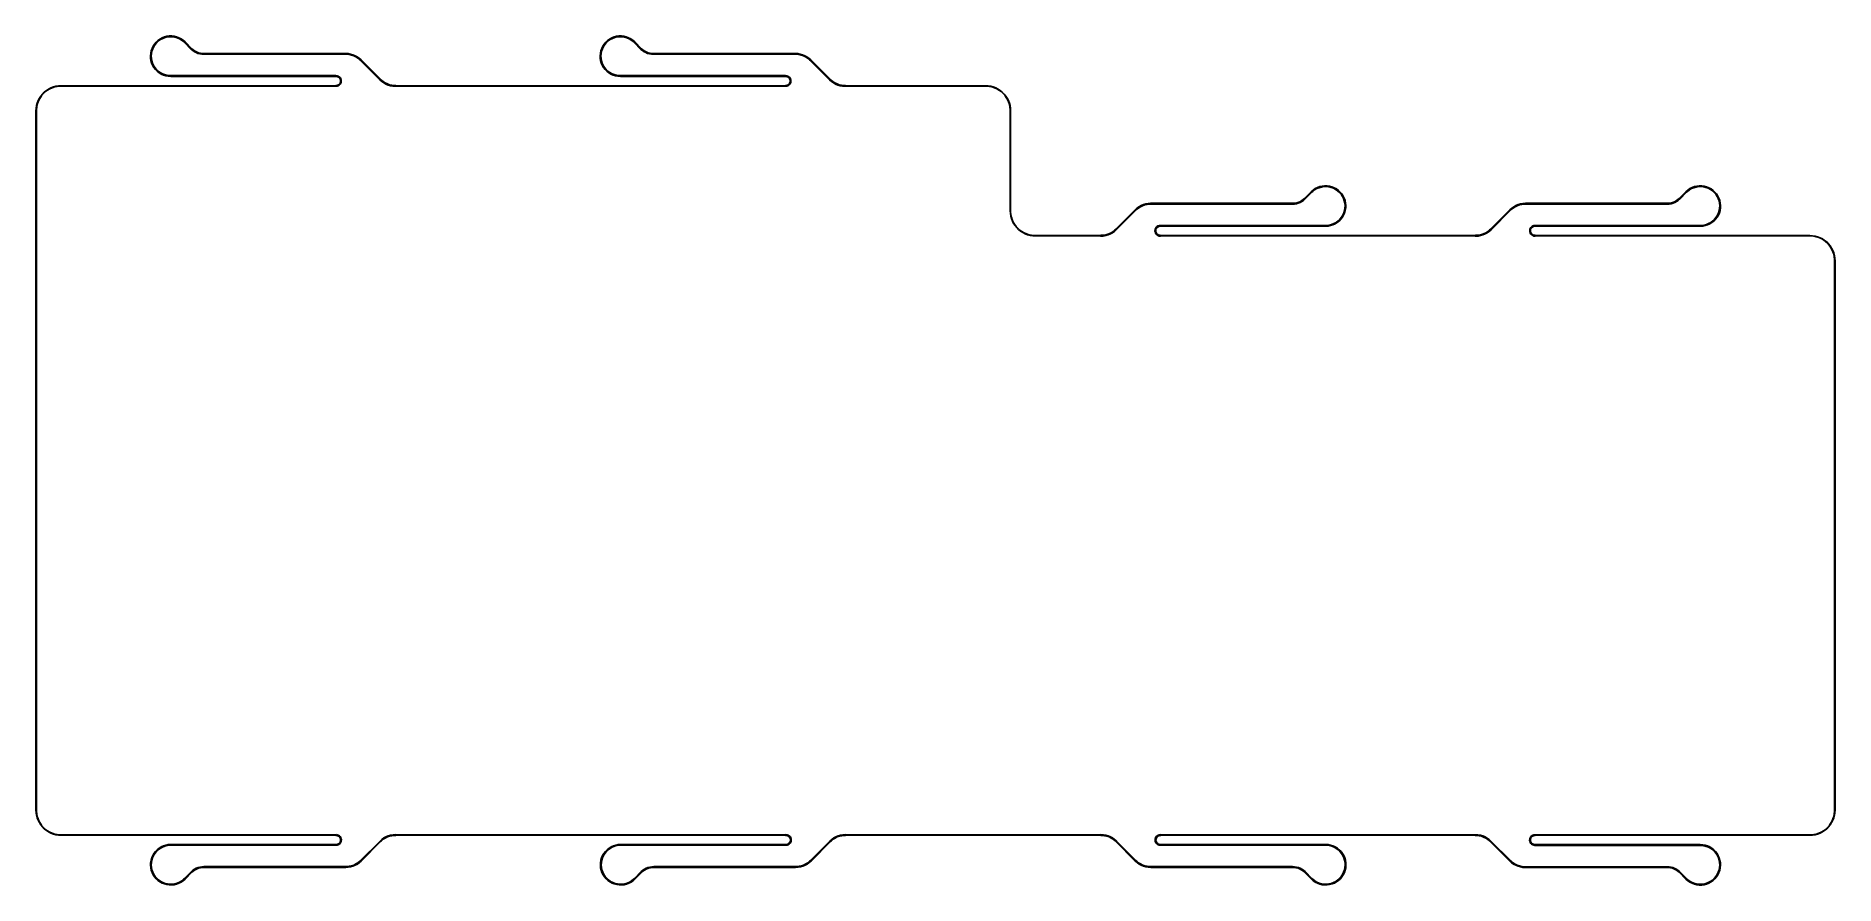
# Model space of a CAD drawing. Extents: x 15 to 231, y -118 to -16.
import ezdxf

# ---------------------------------------------------------------- set-up
doc = ezdxf.new("R2010")
doc.units = 0
doc.layers.add('BLACK', color=7, linetype='CONTINUOUS')

msp = doc.modelspace()

# ---------------------------------------------------------------- linework, layer by layer
at = {"layer": 'BLACK', "linetype": 'CONTINUOUS'}
for p, q in [((28.535019, -17.512722), (28.665802, -17.244762)), ((28.753374, -17.283744), (28.623148, -17.549226)), ((28.665802, -17.244762), (28.828402, -16.994827)), ((28.916096, -17.036841), (28.753374, -17.283744)), ((28.828402, -16.994827), (29.020375, -16.766676)), ((29.108708, -16.812475), (28.916096, -17.036841)), ((29.020375, -16.766676), (29.238832, -16.563739)), ((29.328123, -16.61424), (29.108708, -16.812475)), ((29.238832, -16.563739), (29.480487, -16.389071)), ((29.570825, -16.445315), (29.328123, -16.61424)), ((29.480487, -16.389071), (29.741707, -16.245297)), ((29.832923, -16.308406), (29.570825, -16.445315)), ((29.741707, -16.245297), (30.018561, -16.134581)), ((30.110218, -16.205707), (29.832923, -16.308406)), ((30.018561, -16.134581), (30.306886, -16.058587)), ((30.398266, -16.138864), (30.110218, -16.205707)), ((30.306886, -16.058587), (30.602346, -16.018459)), ((30.692451, -16.108949), (30.398266, -16.138864)), ((30.602346, -16.018459), (30.900495, -16.0148)), ((30.988058, -16.116439), (30.692451, -16.108949)), ((30.900495, -16.0148), (31.19685, -16.047665)), ((31.28035, -16.161217), (30.988058, -16.116439)), ((31.19685, -16.047665), (31.486954, -16.11656)), ((31.564643, -16.242563), (31.28035, -16.161217)), ((31.486954, -16.11656), (31.766442, -16.220448)), ((31.83638, -16.359175), (31.564643, -16.242563)), ((31.766442, -16.220448), (32.031111, -16.357768)), ((32.091208, -16.509183), (31.83638, -16.359175)), ((32.031111, -16.357768), (32.276981, -16.526453)), ((32.325042, -16.690184), (32.091208, -16.509183)), ((32.276981, -16.526453), (32.500344, -16.72396)), ((32.429641, -16.794678), (32.325042, -16.690184)), ((32.429643, -16.794676), (32.429641, -16.794678)), ((33.256219, -17.621252), (32.429643, -16.794676)), ((32.500344, -16.72396), (32.500353, -16.723966)), ((32.500353, -16.723966), (33.326929, -17.550542)), ((82.535003, -17.512687), (82.665788, -17.244726)), ((82.75336, -17.283707), (82.623133, -17.549192)), ((82.665788, -17.244726), (82.828391, -16.994789)), ((82.916085, -17.036802), (82.75336, -17.283707)), ((82.828391, -16.994789), (83.020366, -16.766636)), ((83.1087, -16.812435), (82.916085, -17.036802)), ((83.020366, -16.766636), (83.238826, -16.563698)), ((83.328118, -16.614199), (83.1087, -16.812435)), ((83.238826, -16.563698), (83.480484, -16.389029)), ((83.570822, -16.445273), (83.328118, -16.614199)), ((83.480484, -16.389029), (83.741707, -16.245255)), ((83.832924, -16.308364), (83.570822, -16.445273)), ((83.741707, -16.245255), (84.018565, -16.134538)), ((84.110222, -16.205665), (83.832924, -16.308364)), ((84.018565, -16.134538), (84.306893, -16.058545)), ((84.398273, -16.138823), (84.110222, -16.205665)), ((84.306893, -16.058545), (84.602355, -16.018418)), ((84.692461, -16.108908), (84.398273, -16.138823)), ((84.602355, -16.018418), (84.900508, -16.01476)), ((84.988071, -16.116401), (84.692461, -16.108908)), ((84.900508, -16.01476), (85.196866, -16.047627)), ((85.280366, -16.16118), (84.988071, -16.116401)), ((85.196866, -16.047627), (85.486972, -16.116524)), ((85.564661, -16.242529), (85.280366, -16.16118)), ((85.486972, -16.116524), (85.766462, -16.220415)), ((85.836401, -16.359143), (85.564661, -16.242529)), ((85.766462, -16.220415), (86.031133, -16.357738)), ((86.09123, -16.509154), (85.836401, -16.359143)), ((86.031133, -16.357738), (86.277004, -16.526426)), ((86.325066, -16.690158), (86.09123, -16.509154)), ((86.277004, -16.526426), (86.500376, -16.723943)), ((86.429552, -16.79454), (86.325066, -16.690158)), ((86.429642, -16.794675), (86.429552, -16.79454)), ((86.429642, -16.794676), (86.429642, -16.794675)), ((86.429644, -16.794677), (86.429642, -16.794676)), ((87.256219, -17.621252), (86.429644, -16.794677)), ((86.500376, -16.723943), (86.500354, -16.723966)), ((86.500354, -16.723966), (86.500355, -16.723968)), ((86.500355, -16.723968), (87.326929, -17.550542)), ((28.350683, -18.383454), (28.376266, -18.086382)), ((28.361658, -18.681424), (28.350683, -18.383454)), ((28.409025, -18.97581), (28.361658, -18.681424)), ((28.376266, -18.086382), (28.43802, -17.794675)), ((28.492072, -19.262183), (28.409025, -18.97581)), ((28.43802, -17.794675), (28.535019, -17.512722)), ((28.467983, -18.118683), (28.445529, -18.413531)), ((28.445529, -18.413531), (28.460507, -18.708854)), ((28.460507, -18.708854), (28.512674, -18.999917)), ((28.527507, -17.829034), (28.467983, -18.118683)), ((28.609549, -19.536237), (28.492072, -19.262183)), ((28.512674, -18.999917), (28.601196, -19.282058)), ((28.623148, -17.549226), (28.527507, -17.829034)), ((28.601196, -19.282058), (28.724655, -19.550754)), ((33.256803, -17.621642), (33.256219, -17.621252)), ((33.257007, -17.622021), (33.256803, -17.621642)), ((33.256988, -17.62204), (33.257007, -17.622021)), ((33.435666, -17.775263), (33.256988, -17.62204)), ((33.326929, -17.550542), (33.326962, -17.550592)), ((33.326962, -17.550592), (33.420866, -17.640539)), ((33.420866, -17.640539), (33.631925, -17.796421)), ((33.629959, -17.908127), (33.435666, -17.775263)), ((33.83756, -18.019056), (33.629959, -17.908127)), ((33.631925, -17.796421), (33.861057, -17.924262)), ((34.056, -18.106729), (33.83756, -18.019056)), ((33.861057, -17.924262), (34.104559, -18.021994)), ((34.282686, -18.170106), (34.056, -18.106729)), ((34.104559, -18.021994), (34.358494, -18.088038)), ((34.514922, -18.208434), (34.282686, -18.170106)), ((34.358494, -18.088038), (34.618757, -18.121326)), ((34.749951, -18.221257), (34.514922, -18.208434)), ((34.618757, -18.121326), (34.749949, -18.121257)), ((34.749949, -18.121257), (34.749953, -18.121258)), ((34.749954, -18.221255), (34.749951, -18.221257)), ((34.749953, -18.121258), (34.74996, -18.121257)), ((34.74996, -18.221257), (34.749954, -18.221255)), ((34.74996, -18.121257), (51.787955, -18.121257)), ((51.787954, -18.221257), (34.74996, -18.221257)), ((51.930017, -18.22126), (51.787954, -18.221257)), ((51.787955, -18.121257), (51.787956, -18.121257)), ((51.787956, -18.121257), (52.082384, -18.137798)), ((52.212355, -18.253077), (51.930017, -18.22126)), ((52.082384, -18.137798), (52.37311, -18.187199)), ((52.489357, -18.316305), (52.212355, -18.253077)), ((52.37311, -18.187199), (52.656476, -18.268839)), ((52.757537, -18.410148), (52.489357, -18.316305)), ((52.656476, -18.268839), (52.92892, -18.381692)), ((53.013525, -18.533428), (52.757537, -18.410148)), ((52.92892, -18.381692), (53.187016, -18.524338)), ((53.2541, -18.684593), (53.013525, -18.533428)), ((53.187016, -18.524338), (53.427518, -18.694985)), ((53.476239, -18.861742), (53.2541, -18.684593)), ((53.427518, -18.694985), (53.647343, -18.891432)), ((53.576693, -18.962196), (53.476239, -18.861742)), ((53.576701, -18.962187), (53.576693, -18.962196)), ((55.909294, -21.294781), (53.576701, -18.962187)), ((53.647343, -18.891432), (53.647411, -18.891477)), ((53.647411, -18.891477), (55.980005, -21.22407)), ((82.350663, -18.383428), (82.376247, -18.086353)), ((82.361638, -18.681401), (82.350663, -18.383428)), ((82.409005, -18.975789), (82.361638, -18.681401)), ((82.376247, -18.086353), (82.438003, -17.794643)), ((82.492052, -19.262166), (82.409005, -18.975789)), ((82.438003, -17.794643), (82.535003, -17.512687)), ((82.467964, -18.118654), (82.445509, -18.413505)), ((82.445509, -18.413505), (82.460486, -18.708831)), ((82.460486, -18.708831), (82.512654, -18.999898)), ((82.52749, -17.829002), (82.467964, -18.118654)), ((82.60953, -19.536223), (82.492052, -19.262166)), ((82.512654, -18.999898), (82.601176, -19.282041)), ((82.623133, -17.549192), (82.52749, -17.829002)), ((82.601176, -19.282041), (82.724635, -19.550741)), ((87.256803, -17.621642), (87.256219, -17.621252)), ((87.257007, -17.622021), (87.256803, -17.621642)), ((87.256988, -17.62204), (87.257007, -17.622021)), ((87.435666, -17.775263), (87.256988, -17.62204)), ((87.326929, -17.550542), (87.326962, -17.550592)), ((87.326962, -17.550592), (87.420866, -17.640539)), ((87.420866, -17.640539), (87.631925, -17.796421)), ((87.629959, -17.908127), (87.435666, -17.775263)), ((87.83756, -18.019056), (87.629959, -17.908127)), ((87.631925, -17.796421), (87.861057, -17.924262)), ((88.056, -18.106729), (87.83756, -18.019056)), ((87.861057, -17.924262), (88.104559, -18.021994)), ((88.282686, -18.170106), (88.056, -18.106729)), ((88.104559, -18.021994), (88.358494, -18.088038)), ((88.514922, -18.208434), (88.282686, -18.170106)), ((88.358494, -18.088038), (88.618757, -18.121326)), ((88.749951, -18.221257), (88.514922, -18.208434)), ((88.618757, -18.121326), (88.749949, -18.121257)), ((88.749949, -18.121257), (88.749953, -18.121258)), ((88.749954, -18.221255), (88.749951, -18.221257)), ((88.749953, -18.121258), (88.74996, -18.121257)), ((88.74996, -18.221257), (88.749954, -18.221255)), ((88.74996, -18.121257), (105.787955, -18.121257)), ((105.787954, -18.221257), (88.74996, -18.221257)), ((105.930017, -18.22126), (105.787954, -18.221257)), ((105.787955, -18.121257), (105.787956, -18.121257)), ((105.787956, -18.121257), (106.082384, -18.137798)), ((106.212355, -18.253077), (105.930017, -18.22126)), ((106.082384, -18.137798), (106.37311, -18.187199)), ((106.489357, -18.316305), (106.212355, -18.253077)), ((106.37311, -18.187199), (106.656476, -18.268839)), ((106.757537, -18.410148), (106.489357, -18.316305)), ((106.656476, -18.268839), (106.92892, -18.381692)), ((107.013525, -18.533428), (106.757537, -18.410148)), ((106.92892, -18.381692), (107.187016, -18.524338)), ((107.2541, -18.684593), (107.013525, -18.533428)), ((107.187016, -18.524338), (107.427518, -18.694985)), ((107.476239, -18.861742), (107.2541, -18.684593)), ((107.427518, -18.694985), (107.647343, -18.891432)), ((107.576693, -18.962196), (107.476239, -18.861742)), ((107.576701, -18.962187), (107.576693, -18.962196)), ((109.909294, -21.294781), (107.576701, -18.962187)), ((107.647343, -18.891432), (107.647411, -18.891477)), ((107.647411, -18.891477), (109.980005, -21.22407)), ((28.75969, -19.79385), (28.609549, -19.536237)), ((28.724655, -19.550754), (28.88107, -19.8017)), ((28.940237, -20.031146), (28.75969, -19.79385)), ((28.88107, -19.8017), (29.067937, -20.030874)), ((29.148473, -20.244557), (28.940237, -20.031146)), ((29.067937, -20.030874), (29.28226, -20.234603)), ((29.381267, -20.430872), (29.148473, -20.244557)), ((29.28226, -20.234603), (29.520604, -20.409622)), ((29.635117, -20.58729), (29.381267, -20.430872)), ((29.520604, -20.409622), (29.77915, -20.553127)), ((29.906206, -20.711458), (29.635117, -20.58729)), ((29.77915, -20.553127), (30.053754, -20.662817)), ((30.190455, -20.801508), (29.906206, -20.711458)), ((30.053754, -20.662817), (30.340016, -20.736936)), ((30.483589, -20.856085), (30.190455, -20.801508)), ((30.340016, -20.736936), (30.633349, -20.774294)), ((30.7812, -20.874369), (30.483589, -20.856085)), ((30.633349, -20.774294), (30.7812, -20.774369)), ((30.7812, -20.774369), (50.625, -20.774375)), ((50.625, -20.874375), (30.7812, -20.874369)), ((50.625, -20.774375), (50.768598, -20.790555)), ((50.691214, -20.874375), (50.625, -20.874375)), ((50.819795, -20.906068), (50.691214, -20.874375)), ((50.768598, -20.790555), (50.904996, -20.838282)), ((50.937055, -20.96761), (50.819795, -20.906068)), ((50.904996, -20.838282), (51.027354, -20.915165)), ((51.036179, -21.055427), (50.937055, -20.96761)), ((51.027354, -20.915165), (51.129535, -21.017346)), ((51.111408, -21.164414), (51.036179, -21.055427)), ((51.158367, -21.288237), (51.111408, -21.164414)), ((51.111408, -21.674986), (51.158367, -21.551163)), ((51.129535, -21.017346), (51.206418, -21.139704)), ((51.17433, -21.4197), (51.158367, -21.288237)), ((51.158367, -21.551163), (51.17433, -21.4197)), ((51.206418, -21.139704), (51.254145, -21.276102)), ((51.254145, -21.563298), (51.206418, -21.699696)), ((51.254145, -21.276102), (51.270325, -21.4197)), ((51.270325, -21.4197), (51.254145, -21.563298)), ((55.90942, -21.294865), (55.909294, -21.294781)), ((56.129191, -21.491268), (55.90942, -21.294865)), ((55.980005, -21.22407), (55.980019, -21.224055)), ((55.980019, -21.224055), (56.080472, -21.32451)), ((56.080472, -21.32451), (56.302608, -21.501661)), ((56.369692, -21.661916), (56.129191, -21.491268)), ((56.302608, -21.501661), (56.543183, -21.652827)), ((82.759672, -19.793838), (82.60953, -19.536223)), ((82.724635, -19.550741), (82.881052, -19.801689)), ((82.94022, -20.031137), (82.759672, -19.793838)), ((82.881052, -19.801689), (83.06792, -20.030865)), ((83.148458, -20.24455), (82.94022, -20.031137)), ((83.06792, -20.030865), (83.282245, -20.234596)), ((83.381254, -20.430867), (83.148458, -20.24455)), ((83.282245, -20.234596), (83.520591, -20.409618)), ((83.635106, -20.587287), (83.381254, -20.430867)), ((83.520591, -20.409618), (83.77914, -20.553124)), ((83.906197, -20.711456), (83.635106, -20.587287)), ((83.77914, -20.553124), (84.053747, -20.662816)), ((84.190449, -20.801507), (83.906197, -20.711456)), ((84.053747, -20.662816), (84.340012, -20.736935)), ((84.483586, -20.856085), (84.190449, -20.801507)), ((84.340012, -20.736935), (84.633348, -20.774294)), ((84.7812, -20.874369), (84.483586, -20.856085)), ((84.633348, -20.774294), (84.7812, -20.774369)), ((84.7812, -20.774369), (104.625, -20.774375)), ((104.625, -20.874375), (84.7812, -20.874369)), ((104.625, -20.774375), (104.768598, -20.790555)), ((104.691214, -20.874375), (104.625, -20.874375)), ((104.819795, -20.906068), (104.691214, -20.874375)), ((104.768598, -20.790555), (104.904996, -20.838282)), ((104.937055, -20.96761), (104.819795, -20.906068)), ((104.904996, -20.838282), (105.027354, -20.915165)), ((105.036179, -21.055427), (104.937055, -20.96761)), ((105.027354, -20.915165), (105.129535, -21.017346)), ((105.111408, -21.164414), (105.036179, -21.055427)), ((105.158367, -21.288237), (105.111408, -21.164414)), ((105.111408, -21.674986), (105.158367, -21.551163)), ((105.129535, -21.017346), (105.206418, -21.139704)), ((105.17433, -21.4197), (105.158367, -21.288237)), ((105.158367, -21.551163), (105.17433, -21.4197)), ((105.206418, -21.139704), (105.254145, -21.276102)), ((105.254145, -21.563298), (105.206418, -21.699696)), ((105.254145, -21.276102), (105.270325, -21.4197)), ((105.270325, -21.4197), (105.254145, -21.563298)), ((109.90942, -21.294865), (109.909294, -21.294781)), ((110.129191, -21.491268), (109.90942, -21.294865)), ((109.980005, -21.22407), (109.980019, -21.224055)), ((109.980019, -21.224055), (110.080472, -21.32451)), ((110.080472, -21.32451), (110.302608, -21.501661)), ((110.369692, -21.661916), (110.129191, -21.491268)), ((110.302608, -21.501661), (110.543183, -21.652827)), ((14.970618, -23.662525), (14.843786, -23.947392)), ((14.861525, -23.784622), (15.005273, -23.5025)), ((15.126531, -23.392475), (14.970618, -23.662525)), ((15.005273, -23.5025), (15.177724, -23.23695)), ((15.309818, -23.140202), (15.126531, -23.392475)), ((15.177724, -23.23695), (15.376987, -22.99088)), ((15.51847, -22.90847), (15.309818, -23.140202)), ((15.376987, -22.99088), (15.60088, -22.766987)), ((15.750202, -22.699818), (15.51847, -22.90847)), ((15.60088, -22.766987), (15.84695, -22.567724)), ((16.002475, -22.516531), (15.750202, -22.699818)), ((15.84695, -22.567724), (16.1125, -22.395273)), ((16.272525, -22.360618), (16.002475, -22.516531)), ((16.1125, -22.395273), (16.394622, -22.251525)), ((16.557392, -22.233786), (16.272525, -22.360618)), ((16.394622, -22.251525), (16.690224, -22.138054)), ((16.853957, -22.137427), (16.557392, -22.233786)), ((16.690224, -22.138054), (16.996067, -22.056104)), ((17.158969, -22.072594), (16.853957, -22.137427)), ((16.996067, -22.056104), (17.308801, -22.006571)), ((17.469087, -22.04), (17.158969, -22.072594)), ((17.308801, -22.006571), (17.625, -21.99)), ((17.625, -22.04), (17.469087, -22.04)), ((17.625, -21.99), (50.584383, -21.99)), ((50.584387, -22.04), (17.625, -22.04)), ((50.584383, -21.99), (50.595611, -21.974546)), ((50.595611, -22.055448), (50.584387, -22.04)), ((50.595611, -21.974546), (50.625, -21.964997)), ((50.625, -22.064997), (50.595611, -22.055448)), ((50.625, -21.964997), (50.625, -21.965025)), ((50.625, -21.965025), (50.691214, -21.965025)), ((50.768598, -22.048845), (50.625, -22.065025)), ((50.625, -22.065025), (50.625, -22.064997)), ((50.691214, -21.965025), (50.819795, -21.933332)), ((50.904996, -22.001118), (50.768598, -22.048845)), ((50.819795, -21.933332), (50.937055, -21.87179)), ((51.027354, -21.924235), (50.904996, -22.001118)), ((50.937055, -21.87179), (51.036179, -21.783973)), ((51.129535, -21.822054), (51.027354, -21.924235)), ((51.036179, -21.783973), (51.111408, -21.674986)), ((51.206418, -21.699696), (51.129535, -21.822054)), ((56.627787, -21.804564), (56.369692, -21.661916)), ((56.543183, -21.652827), (56.799169, -21.776108)), ((56.90023, -21.917418), (56.627787, -21.804564)), ((56.799169, -21.776108), (57.067349, -21.869952)), ((57.183596, -21.999059), (56.90023, -21.917418)), ((57.067349, -21.869952), (57.34435, -21.93318)), ((57.474321, -22.04846), (57.183596, -21.999059)), ((57.34435, -21.93318), (57.626688, -21.964997)), ((57.768749, -22.065), (57.474321, -22.04846)), ((57.626688, -21.964997), (57.768751, -21.965)), ((57.798138, -22.055451), (57.768749, -22.065)), ((57.768751, -21.965), (57.79814, -21.97455)), ((57.809365, -22.039998), (57.798138, -22.055451)), ((57.79814, -21.97455), (57.809364, -21.989998)), ((57.809364, -21.989998), (104.584384, -21.989997)), ((104.584384, -22.039997), (57.809365, -22.039998)), ((104.584384, -21.989997), (104.595611, -21.974546)), ((104.595611, -22.055448), (104.584384, -22.039997)), ((104.595611, -21.974546), (104.625, -21.964997)), ((104.625, -22.064997), (104.595611, -22.055448)), ((104.625, -21.964997), (104.625, -21.965025)), ((104.625, -21.965025), (104.691214, -21.965025)), ((104.768598, -22.048845), (104.625, -22.065025)), ((104.625, -22.065025), (104.625, -22.064997)), ((104.691214, -21.965025), (104.819795, -21.933332)), ((104.904996, -22.001118), (104.768598, -22.048845)), ((104.819795, -21.933332), (104.937055, -21.87179)), ((105.027354, -21.924235), (104.904996, -22.001118)), ((104.937055, -21.87179), (105.036179, -21.783973)), ((105.129535, -21.822054), (105.027354, -21.924235)), ((105.036179, -21.783973), (105.111408, -21.674986)), ((105.206418, -21.699696), (105.129535, -21.822054)), ((110.627787, -21.804564), (110.369692, -21.661916)), ((110.543183, -21.652827), (110.799169, -21.776108)), ((110.90023, -21.917418), (110.627787, -21.804564)), ((110.799169, -21.776108), (111.067349, -21.869952)), ((111.183596, -21.999059), (110.90023, -21.917418)), ((111.067349, -21.869952), (111.34435, -21.93318)), ((111.474321, -22.04846), (111.183596, -21.999059)), ((111.34435, -21.93318), (111.626688, -21.964997)), ((111.768749, -22.065), (111.474321, -22.04846)), ((111.626688, -21.964997), (111.768751, -21.965)), ((111.798138, -22.055451), (111.768749, -22.065)), ((111.768751, -21.965), (111.79814, -21.97455)), ((111.809365, -22.04), (111.798138, -22.055451)), ((111.79814, -21.97455), (111.809365, -21.99)), ((111.809365, -21.99), (128.625, -21.99)), ((128.625, -22.04), (111.809365, -22.04)), ((128.625, -21.99), (128.941199, -22.006571)), ((128.780913, -22.04), (128.625, -22.04)), ((129.091031, -22.072594), (128.780913, -22.04)), ((128.941199, -22.006571), (129.253933, -22.056104)), ((129.396043, -22.137427), (129.091031, -22.072594)), ((129.253933, -22.056104), (129.559776, -22.138054)), ((129.692608, -22.233786), (129.396043, -22.137427)), ((129.559776, -22.138054), (129.855378, -22.251525)), ((129.977475, -22.360618), (129.692608, -22.233786)), ((129.855378, -22.251525), (130.1375, -22.395273)), ((130.247525, -22.516531), (129.977475, -22.360618)), ((130.1375, -22.395273), (130.40305, -22.567724)), ((130.499798, -22.699818), (130.247525, -22.516531)), ((130.40305, -22.567724), (130.64912, -22.766987)), ((130.73153, -22.90847), (130.499798, -22.699818)), ((130.64912, -22.766987), (130.873013, -22.99088)), ((130.940182, -23.140202), (130.73153, -22.90847)), ((130.873013, -22.99088), (131.072276, -23.23695)), ((131.123469, -23.392475), (130.940182, -23.140202)), ((131.072276, -23.23695), (131.244727, -23.5025)), ((131.279382, -23.662525), (131.123469, -23.392475)), ((131.244727, -23.5025), (131.388475, -23.784622)), ((131.406214, -23.947392), (131.279382, -23.662525)), ((14.6, -25.015), (14.616571, -24.698801)), ((14.6, -109.015), (14.6, -25.015)), ((14.616571, -24.698801), (14.666104, -24.386067)), ((14.682594, -24.548969), (14.65, -24.859087)), ((14.65, -24.859087), (14.65, -25.015)), ((14.65, -25.015), (14.65, -109.015)), ((14.666104, -24.386067), (14.748054, -24.080224)), ((14.747427, -24.243957), (14.682594, -24.548969)), ((14.843786, -23.947392), (14.747427, -24.243957)), ((14.748054, -24.080224), (14.861525, -23.784622)), ((131.388475, -23.784622), (131.501946, -24.080224)), ((131.502573, -24.243957), (131.406214, -23.947392)), ((131.501946, -24.080224), (131.583896, -24.386067)), ((131.567406, -24.548969), (131.502573, -24.243957)), ((131.6, -24.859087), (131.567406, -24.548969)), ((131.583896, -24.386067), (131.633429, -24.698801)), ((131.6, -25.015), (131.6, -24.859087)), ((131.6, -37.015), (131.6, -25.015)), ((131.633429, -24.698801), (131.65, -25.015)), ((131.65, -25.015), (131.65, -37.015)), ((167.749647, -34.723969), (167.973016, -34.526455)), ((168.158788, -34.509184), (167.924956, -34.690186)), ((167.973016, -34.526455), (168.218883, -34.357769)), ((168.413613, -34.359175), (168.158788, -34.509184)), ((168.218883, -34.357769), (168.48355, -34.220448)), ((168.685349, -34.242562), (168.413613, -34.359175)), ((168.48355, -34.220448), (168.763037, -34.116558)), ((168.96964, -34.161214), (168.685349, -34.242562)), ((168.763037, -34.116558), (169.053138, -34.047662)), ((169.26193, -34.116436), (168.96964, -34.161214)), ((169.053138, -34.047662), (169.349492, -34.014795)), ((169.557536, -34.108943), (169.26193, -34.116436)), ((169.349492, -34.014795), (169.64764, -34.018453)), ((169.85172, -34.138857), (169.557536, -34.108943)), ((169.64764, -34.018453), (169.943099, -34.058579)), ((170.139767, -34.205698), (169.85172, -34.138857)), ((169.943099, -34.058579), (170.231423, -34.134571)), ((170.417061, -34.308395), (170.139767, -34.205698)), ((170.231423, -34.134571), (170.508277, -34.245286)), ((170.679159, -34.445303), (170.417061, -34.308395)), ((170.508277, -34.245286), (170.769496, -34.389058)), ((170.92186, -34.614226), (170.679159, -34.445303)), ((170.769496, -34.389058), (171.011151, -34.563724)), ((171.011151, -34.563724), (171.229608, -34.766659)), ((212.749647, -34.723969), (212.973016, -34.526455)), ((213.158788, -34.509184), (212.924956, -34.690186)), ((212.973016, -34.526455), (213.218883, -34.357769)), ((213.413613, -34.359175), (213.158788, -34.509184)), ((213.218883, -34.357769), (213.48355, -34.220448)), ((213.685349, -34.242562), (213.413613, -34.359175)), ((213.48355, -34.220448), (213.763037, -34.116558)), ((213.96964, -34.161214), (213.685349, -34.242562)), ((213.763037, -34.116558), (214.053138, -34.047662)), ((214.26193, -34.116436), (213.96964, -34.161214)), ((214.053138, -34.047662), (214.349492, -34.014795)), ((214.557536, -34.108943), (214.26193, -34.116436)), ((214.349492, -34.014795), (214.64764, -34.018453)), ((214.85172, -34.138857), (214.557536, -34.108943)), ((214.64764, -34.018453), (214.943099, -34.058579)), ((215.139767, -34.205698), (214.85172, -34.138857)), ((214.943099, -34.058579), (215.231423, -34.134571)), ((215.417061, -34.308395), (215.139767, -34.205698)), ((215.231423, -34.134571), (215.508277, -34.245286)), ((215.679159, -34.445303), (215.417061, -34.308395)), ((215.508277, -34.245286), (215.769496, -34.389058)), ((215.92186, -34.614226), (215.679159, -34.445303)), ((215.769496, -34.389058), (216.011151, -34.563724)), ((216.011151, -34.563724), (216.229608, -34.766659)), ((146.602593, -36.891476), (146.822475, -36.694979)), ((146.995893, -36.684586), (146.773754, -36.861737)), ((146.822475, -36.694979), (147.062978, -36.524331)), ((147.23647, -36.533421), (146.995893, -36.684586)), ((147.062978, -36.524331), (147.321075, -36.381684)), ((147.492458, -36.41014), (147.23647, -36.533421)), ((147.321075, -36.381684), (147.59352, -36.268831)), ((147.76064, -36.316296), (147.492458, -36.41014)), ((147.59352, -36.268831), (147.876888, -36.18719)), ((148.037643, -36.253068), (147.76064, -36.316296)), ((147.876888, -36.18719), (148.167614, -36.137789)), ((148.319983, -36.221251), (148.037643, -36.253068)), ((148.167614, -36.137789), (148.462044, -36.121248)), ((148.461984, -36.221248), (148.319983, -36.221251)), ((148.462045, -36.22126), (148.461984, -36.221248)), ((148.462044, -36.121248), (148.462044, -36.12126)), ((148.462044, -36.12126), (148.462045, -36.12126)), ((148.462045, -36.12126), (165.50004, -36.12126)), ((148.462046, -36.22126), (148.462045, -36.22126)), ((165.50004, -36.22126), (148.462046, -36.22126)), ((165.50004, -36.12126), (165.500046, -36.121261)), ((165.500045, -36.221258), (165.50004, -36.22126)), ((165.500049, -36.22126), (165.500045, -36.221258)), ((165.500046, -36.121261), (165.500051, -36.12126)), ((165.50023, -36.221222), (165.500049, -36.221258)), ((165.500049, -36.221258), (165.500049, -36.22126)), ((165.500051, -36.12126), (165.500051, -36.121232)), ((165.500051, -36.121232), (165.631241, -36.121301)), ((165.735075, -36.208409), (165.50023, -36.221222)), ((165.631241, -36.121301), (165.8915, -36.088013)), ((165.967308, -36.170082), (165.735075, -36.208409)), ((165.8915, -36.088013), (166.145432, -36.02197)), ((166.193991, -36.106706), (165.967308, -36.170082)), ((166.145432, -36.02197), (166.388931, -35.92424)), ((166.412429, -36.019033), (166.193991, -36.106706)), ((166.388931, -35.92424), (166.618061, -35.796401)), ((166.620026, -35.908107), (166.412429, -36.019033)), ((166.618061, -35.796401), (166.829116, -35.640521)), ((166.814317, -35.775244), (166.620026, -35.908107)), ((166.992993, -35.622024), (166.814317, -35.775244)), ((166.829116, -35.640521), (166.923547, -35.550068)), ((166.923547, -35.550068), (167.749644, -34.723971)), ((166.993196, -35.621645), (166.992993, -35.622024)), ((166.993781, -35.621255), (166.993196, -35.621645)), ((167.820355, -34.79468), (166.993781, -35.621255)), ((167.749644, -34.723971), (167.749646, -34.723969)), ((167.749646, -34.723969), (167.749647, -34.723969)), ((167.820358, -34.794679), (167.820355, -34.79468)), ((167.924956, -34.690186), (167.820358, -34.794679)), ((171.141274, -34.812458), (170.92186, -34.614226)), ((171.333886, -35.036823), (171.141274, -34.812458)), ((171.229608, -34.766659), (171.42158, -34.994808)), ((171.496609, -35.283724), (171.333886, -35.036823)), ((171.42158, -34.994808), (171.584181, -35.244742)), ((171.626835, -35.549205), (171.496609, -35.283724)), ((171.584181, -35.244742), (171.714964, -35.5127)), ((171.722476, -35.829011), (171.626835, -35.549205)), ((171.714964, -35.5127), (171.811963, -35.794652)), ((171.782001, -36.118658), (171.722476, -35.829011)), ((171.737313, -36.999889), (171.789479, -36.708826)), ((171.804456, -36.413505), (171.782001, -36.118658)), ((171.789479, -36.708826), (171.804456, -36.413505)), ((171.811963, -35.794652), (171.873719, -36.086357)), ((171.888328, -36.681397), (171.840961, -36.975781)), ((171.873719, -36.086357), (171.899302, -36.383428)), ((171.899302, -36.383428), (171.888328, -36.681397)), ((191.602593, -36.891476), (191.822475, -36.694979)), ((191.995893, -36.684586), (191.773754, -36.861737)), ((191.822475, -36.694979), (192.062978, -36.524331)), ((192.23647, -36.533421), (191.995893, -36.684586)), ((192.062978, -36.524331), (192.321075, -36.381684)), ((192.492458, -36.41014), (192.23647, -36.533421)), ((192.321075, -36.381684), (192.59352, -36.268831)), ((192.76064, -36.316296), (192.492458, -36.41014)), ((192.59352, -36.268831), (192.876888, -36.18719)), ((193.037643, -36.253068), (192.76064, -36.316296)), ((192.876888, -36.18719), (193.167614, -36.137789)), ((193.319983, -36.221251), (193.037643, -36.253068)), ((193.167614, -36.137789), (193.462044, -36.121248)), ((193.461984, -36.221248), (193.319983, -36.221251)), ((193.462045, -36.22126), (193.461984, -36.221248)), ((193.462044, -36.121248), (193.462044, -36.12126)), ((193.462044, -36.12126), (193.462045, -36.12126)), ((193.462045, -36.12126), (210.50004, -36.12126)), ((193.462046, -36.22126), (193.462045, -36.22126)), ((210.50004, -36.22126), (193.462046, -36.22126)), ((210.50004, -36.12126), (210.500046, -36.121261)), ((210.500045, -36.221258), (210.50004, -36.22126)), ((210.500049, -36.22126), (210.500045, -36.221258)), ((210.500046, -36.121261), (210.500051, -36.12126)), ((210.50023, -36.221222), (210.500049, -36.221258)), ((210.500049, -36.221258), (210.500049, -36.22126)), ((210.500051, -36.12126), (210.500051, -36.121232)), ((210.500051, -36.121232), (210.631241, -36.121301)), ((210.735075, -36.208409), (210.50023, -36.221222)), ((210.631241, -36.121301), (210.8915, -36.088013)), ((210.967308, -36.170082), (210.735075, -36.208409)), ((210.8915, -36.088013), (211.145432, -36.02197)), ((211.193991, -36.106706), (210.967308, -36.170082)), ((211.145432, -36.02197), (211.388931, -35.92424)), ((211.412429, -36.019033), (211.193991, -36.106706)), ((211.388931, -35.92424), (211.618061, -35.796401)), ((211.620026, -35.908107), (211.412429, -36.019033)), ((211.618061, -35.796401), (211.829116, -35.640521)), ((211.814317, -35.775244), (211.620026, -35.908107)), ((211.992993, -35.622024), (211.814317, -35.775244)), ((211.829116, -35.640521), (211.923547, -35.550068)), ((211.923547, -35.550068), (212.749644, -34.723971)), ((211.993196, -35.621645), (211.992993, -35.622024)), ((211.993781, -35.621255), (211.993196, -35.621645)), ((212.820355, -34.79468), (211.993781, -35.621255)), ((212.749644, -34.723971), (212.749646, -34.723969)), ((212.749646, -34.723969), (212.749647, -34.723969)), ((212.820358, -34.794679), (212.820355, -34.79468)), ((212.924956, -34.690186), (212.820358, -34.794679)), ((216.141274, -34.812458), (215.92186, -34.614226)), ((216.333886, -35.036823), (216.141274, -34.812458)), ((216.229608, -34.766659), (216.42158, -34.994808)), ((216.496609, -35.283724), (216.333886, -35.036823)), ((216.42158, -34.994808), (216.584181, -35.244742)), ((216.626835, -35.549205), (216.496609, -35.283724)), ((216.584181, -35.244742), (216.714964, -35.5127)), ((216.722476, -35.829011), (216.626835, -35.549205)), ((216.714964, -35.5127), (216.811963, -35.794652)), ((216.782001, -36.118658), (216.722476, -35.829011)), ((216.737313, -36.999889), (216.789479, -36.708826)), ((216.804456, -36.413505), (216.782001, -36.118658)), ((216.789479, -36.708826), (216.804456, -36.413505)), ((216.811963, -35.794652), (216.873719, -36.086357)), ((216.888328, -36.681397), (216.840961, -36.975781)), ((216.873719, -36.086357), (216.899302, -36.383428)), ((216.899302, -36.383428), (216.888328, -36.681397)), ((131.616571, -37.331199), (131.6, -37.015)), ((131.666104, -37.643933), (131.616571, -37.331199)), ((131.65, -37.015), (131.65, -37.170913)), ((131.65, -37.170913), (131.682594, -37.481031)), ((131.748054, -37.949776), (131.666104, -37.643933)), ((131.682594, -37.481031), (131.747427, -37.786043)), ((131.747427, -37.786043), (131.843786, -38.082608)), ((131.861525, -38.245378), (131.748054, -37.949776)), ((131.843786, -38.082608), (131.970618, -38.367475)), ((132.005273, -38.5275), (131.861525, -38.245378)), ((131.970618, -38.367475), (132.126531, -38.637525)), ((132.177724, -38.79305), (132.005273, -38.5275)), ((132.126531, -38.637525), (132.309818, -38.889798)), ((132.376987, -39.03912), (132.177724, -38.79305)), ((144.269997, -39.224071), (146.602589, -36.891479)), ((146.673299, -36.96219), (144.340708, -39.29478)), ((146.602589, -36.891479), (146.602593, -36.891476)), ((146.6733, -36.962191), (146.673299, -36.96219)), ((146.773754, -36.861737), (146.6733, -36.962191)), ((149.222662, -38.915184), (149.345015, -38.838305)), ((149.345015, -38.838305), (149.481407, -38.790579)), ((149.558789, -38.8744), (149.430214, -38.906091)), ((149.481407, -38.790579), (149.624744, -38.774428)), ((149.625, -38.8744), (149.558789, -38.8744)), ((149.624744, -38.774428), (149.625, -38.774378)), ((149.625, -38.774378), (169.4688, -38.774372)), ((169.4688, -38.874372), (149.625, -38.874378)), ((149.625, -38.874378), (149.625, -38.8744)), ((169.4688, -38.774334), (169.61665, -38.774259)), ((169.4688, -38.774372), (169.4688, -38.774334)), ((169.469076, -38.874317), (169.4688, -38.874372)), ((169.766409, -38.85605), (169.469076, -38.874317)), ((169.61665, -38.774259), (169.909981, -38.736901)), ((170.059543, -38.801473), (169.766409, -38.85605)), ((169.909981, -38.736901), (170.196242, -38.662782)), ((170.34379, -38.711423), (170.059543, -38.801473)), ((170.196242, -38.662782), (170.470845, -38.553092)), ((170.614878, -38.587256), (170.34379, -38.711423)), ((170.470845, -38.553092), (170.72939, -38.409588)), ((170.868726, -38.430839), (170.614878, -38.587256)), ((170.72939, -38.409588), (170.967733, -38.234569)), ((171.101519, -38.244524), (170.868726, -38.430839)), ((170.967733, -38.234569), (171.182054, -38.030841)), ((171.309754, -38.031113), (171.101519, -38.244524)), ((171.182054, -38.030841), (171.36892, -37.801668)), ((171.490299, -37.793818), (171.309754, -38.031113)), ((171.36892, -37.801668), (171.525334, -37.550724)), ((171.640439, -37.536206), (171.490299, -37.793818)), ((171.525334, -37.550724), (171.648791, -37.282028)), ((171.757916, -37.262153), (171.640439, -37.536206)), ((171.648791, -37.282028), (171.737313, -36.999889)), ((171.840961, -36.975781), (171.757916, -37.262153)), ((189.269997, -39.224071), (191.602589, -36.891479)), ((191.673299, -36.96219), (189.340708, -39.29478)), ((191.602589, -36.891479), (191.602593, -36.891476)), ((191.6733, -36.962191), (191.673299, -36.96219)), ((191.773754, -36.861737), (191.6733, -36.962191)), ((194.222662, -38.915184), (194.345015, -38.838305)), ((194.345015, -38.838305), (194.481407, -38.790579)), ((194.558789, -38.8744), (194.430214, -38.906091)), ((194.481407, -38.790579), (194.624744, -38.774428)), ((194.625, -38.8744), (194.558789, -38.8744)), ((194.624744, -38.774428), (194.625, -38.774378)), ((194.625, -38.774378), (214.4688, -38.774372)), ((214.4688, -38.874372), (194.625, -38.874378)), ((194.625, -38.874378), (194.625, -38.8744)), ((214.4688, -38.774334), (214.61665, -38.774259)), ((214.4688, -38.774372), (214.4688, -38.774334)), ((214.469076, -38.874317), (214.4688, -38.874372)), ((214.766409, -38.85605), (214.469076, -38.874317)), ((214.61665, -38.774259), (214.909981, -38.736901)), ((215.059543, -38.801473), (214.766409, -38.85605)), ((214.909981, -38.736901), (215.196242, -38.662782)), ((215.34379, -38.711423), (215.059543, -38.801473)), ((215.196242, -38.662782), (215.470845, -38.553092)), ((215.614878, -38.587256), (215.34379, -38.711423)), ((215.470845, -38.553092), (215.72939, -38.409588)), ((215.868726, -38.430839), (215.614878, -38.587256)), ((215.72939, -38.409588), (215.967733, -38.234569)), ((216.101519, -38.244524), (215.868726, -38.430839)), ((215.967733, -38.234569), (216.182054, -38.030841)), ((216.309754, -38.031113), (216.101519, -38.244524)), ((216.182054, -38.030841), (216.36892, -37.801668)), ((216.490299, -37.793818), (216.309754, -38.031113)), ((216.36892, -37.801668), (216.525334, -37.550724)), ((216.640439, -37.536206), (216.490299, -37.793818)), ((216.525334, -37.550724), (216.648791, -37.282028)), ((216.757916, -37.262153), (216.640439, -37.536206)), ((216.648791, -37.282028), (216.737313, -36.999889)), ((216.840961, -36.975781), (216.757916, -37.262153)), ((132.309818, -38.889798), (132.51847, -39.12153)), ((132.60088, -39.263013), (132.376987, -39.03912)), ((132.51847, -39.12153), (132.750202, -39.330182)), ((132.84695, -39.462276), (132.60088, -39.263013)), ((132.750202, -39.330182), (133.002475, -39.513469)), ((133.1125, -39.634727), (132.84695, -39.462276)), ((133.002475, -39.513469), (133.272525, -39.669382)), ((133.394622, -39.778475), (133.1125, -39.634727)), ((133.272525, -39.669382), (133.557392, -39.796214)), ((133.690224, -39.891946), (133.394622, -39.778475)), ((133.557392, -39.796214), (133.853957, -39.892573)), ((133.996067, -39.973896), (133.690224, -39.891946)), ((133.853957, -39.892573), (134.158969, -39.957406)), ((134.308801, -40.023429), (133.996067, -39.973896)), ((134.158969, -39.957406), (134.469087, -39.99)), ((134.625, -40.04), (134.308801, -40.023429)), ((134.469087, -39.99), (134.625, -39.99)), ((134.625, -39.99), (142.440635, -39.990002)), ((142.440634, -40.040002), (134.625, -40.04)), ((142.451862, -40.055454), (142.440634, -40.040002)), ((142.440635, -39.990002), (142.45186, -39.974553)), ((142.45186, -39.974553), (142.481249, -39.965003)), ((142.481251, -40.065003), (142.451862, -40.055454)), ((142.481249, -39.965003), (142.481249, -39.965022)), ((142.481249, -39.965022), (142.623313, -39.965019)), ((142.775681, -40.048482), (142.481251, -40.065022)), ((142.481251, -40.065022), (142.481251, -40.065003)), ((142.623313, -39.965019), (142.905653, -39.933202)), ((143.066408, -39.99908), (142.775681, -40.048482)), ((142.905653, -39.933202), (143.182656, -39.869974)), ((143.349776, -39.917439), (143.066408, -39.99908)), ((143.182656, -39.869974), (143.450838, -39.776129)), ((143.622222, -39.804584), (143.349776, -39.917439)), ((143.450838, -39.776129), (143.706827, -39.652847)), ((143.880319, -39.661935), (143.622222, -39.804584)), ((143.706827, -39.652847), (143.947403, -39.50168)), ((144.120822, -39.491286), (143.880319, -39.661935)), ((143.947403, -39.50168), (144.169541, -39.324527)), ((144.340706, -39.294783), (144.120822, -39.491286)), ((144.169541, -39.324527), (144.269995, -39.224072)), ((144.269995, -39.224073), (144.269997, -39.224071)), ((144.269995, -39.224072), (144.269995, -39.224073)), ((144.340707, -39.294783), (144.340706, -39.294783)), ((144.340708, -39.29478), (144.340707, -39.294783)), ((148.9797, -39.4197), (148.995879, -39.276107)), ((148.995879, -39.563293), (148.9797, -39.4197)), ((148.995879, -39.276107), (149.043605, -39.139715)), ((149.043605, -39.699685), (148.995879, -39.563293)), ((149.043605, -39.139715), (149.120484, -39.017362)), ((149.120484, -39.822038), (149.043605, -39.699685)), ((149.091657, -39.288243), (149.075695, -39.4197)), ((149.075695, -39.4197), (149.091657, -39.551157)), ((149.138615, -39.164425), (149.091657, -39.288243)), ((149.091657, -39.551157), (149.138615, -39.674975)), ((149.120484, -39.017362), (149.222662, -38.915184)), ((149.222662, -39.924216), (149.120484, -39.822038)), ((149.213839, -39.055443), (149.138615, -39.164425)), ((149.138615, -39.674975), (149.213839, -39.783957)), ((149.312959, -38.967631), (149.213839, -39.055443)), ((149.213839, -39.783957), (149.312959, -39.871769)), ((149.345015, -40.001095), (149.222662, -39.924216)), ((149.430214, -38.906091), (149.312959, -38.967631)), ((149.312959, -39.871769), (149.430214, -39.933309)), ((149.481407, -40.048821), (149.345015, -40.001095)), ((149.430214, -39.933309), (149.558789, -39.965)), ((149.625, -40.065), (149.481407, -40.048821)), ((149.558789, -39.965), (149.625, -39.965)), ((149.625, -39.965), (149.654389, -39.974549)), ((149.654389, -40.055451), (149.625, -40.065)), ((149.654389, -39.974549), (149.665615, -39.99)), ((149.665615, -40.04), (149.654389, -40.055451)), ((149.665615, -39.99), (187.440637, -39.99)), ((187.440633, -40.04), (149.665615, -40.04)), ((187.451862, -40.055454), (187.440633, -40.04)), ((187.440637, -39.99), (187.45186, -39.974553)), ((187.45186, -39.974553), (187.481249, -39.965003)), ((187.481251, -40.065003), (187.451862, -40.055454)), ((187.481249, -39.965003), (187.481249, -39.965022)), ((187.481249, -39.965022), (187.623313, -39.965019)), ((187.775681, -40.048482), (187.481251, -40.065022)), ((187.481251, -40.065022), (187.481251, -40.065003)), ((187.623313, -39.965019), (187.905653, -39.933202)), ((188.066408, -39.99908), (187.775681, -40.048482)), ((187.905653, -39.933202), (188.182656, -39.869974)), ((188.349776, -39.917439), (188.066408, -39.99908)), ((188.182656, -39.869974), (188.450838, -39.776129)), ((188.622222, -39.804584), (188.349776, -39.917439)), ((188.450838, -39.776129), (188.706827, -39.652847)), ((188.880319, -39.661935), (188.622222, -39.804584)), ((188.706827, -39.652847), (188.947403, -39.50168)), ((189.120822, -39.491286), (188.880319, -39.661935)), ((188.947403, -39.50168), (189.169541, -39.324527)), ((189.340706, -39.294783), (189.120822, -39.491286)), ((189.169541, -39.324527), (189.269995, -39.224072)), ((189.269995, -39.224073), (189.269997, -39.224071)), ((189.269995, -39.224072), (189.269995, -39.224073)), ((189.340707, -39.294783), (189.340706, -39.294783)), ((189.340708, -39.29478), (189.340707, -39.294783)), ((193.9797, -39.4197), (193.995879, -39.276107)), ((193.995879, -39.563293), (193.9797, -39.4197)), ((193.995879, -39.276107), (194.043605, -39.139715)), ((194.043605, -39.699685), (193.995879, -39.563293)), ((194.043605, -39.139715), (194.120484, -39.017362)), ((194.120484, -39.822038), (194.043605, -39.699685)), ((194.091657, -39.288243), (194.075695, -39.4197)), ((194.075695, -39.4197), (194.091657, -39.551157)), ((194.138615, -39.164425), (194.091657, -39.288243)), ((194.091657, -39.551157), (194.138615, -39.674975)), ((194.120484, -39.017362), (194.222662, -38.915184)), ((194.222662, -39.924216), (194.120484, -39.822038)), ((194.213839, -39.055443), (194.138615, -39.164425)), ((194.138615, -39.674975), (194.213839, -39.783957)), ((194.312959, -38.967631), (194.213839, -39.055443)), ((194.213839, -39.783957), (194.312959, -39.871769)), ((194.345015, -40.001095), (194.222662, -39.924216)), ((194.430214, -38.906091), (194.312959, -38.967631)), ((194.312959, -39.871769), (194.430214, -39.933309)), ((194.481407, -40.048821), (194.345015, -40.001095)), ((194.430214, -39.933309), (194.558789, -39.965)), ((194.625, -40.065), (194.481407, -40.048821)), ((194.558789, -39.965), (194.625, -39.965)), ((194.625, -39.965), (194.654389, -39.974549)), ((194.654389, -40.055451), (194.625, -40.065)), ((194.654389, -39.974549), (194.665615, -39.99)), ((194.665615, -40.04), (194.654389, -40.055451)), ((194.665615, -39.99), (227.625, -39.99)), ((227.625, -40.04), (194.665615, -40.04)), ((227.625, -39.99), (227.941199, -40.006571)), ((227.780913, -40.04), (227.625, -40.04)), ((228.091031, -40.072594), (227.780913, -40.04)), ((227.941199, -40.006571), (228.253933, -40.056104)), ((228.396043, -40.137427), (228.091031, -40.072594)), ((228.253933, -40.056104), (228.559776, -40.138054)), ((228.692608, -40.233786), (228.396043, -40.137427)), ((228.559776, -40.138054), (228.855378, -40.251525)), ((228.977475, -40.360618), (228.692608, -40.233786)), ((228.855378, -40.251525), (229.1375, -40.395273)), ((229.247525, -40.516531), (228.977475, -40.360618)), ((229.1375, -40.395273), (229.40305, -40.567724)), ((229.499798, -40.699818), (229.247525, -40.516531)), ((229.40305, -40.567724), (229.64912, -40.766987)), ((229.73153, -40.90847), (229.499798, -40.699818)), ((229.64912, -40.766987), (229.873013, -40.99088)), ((229.940182, -41.140202), (229.73153, -40.90847)), ((229.873013, -40.99088), (230.072276, -41.23695)), ((230.123469, -41.392475), (229.940182, -41.140202)), ((230.072276, -41.23695), (230.244727, -41.5025)), ((230.279382, -41.662525), (230.123469, -41.392475)), ((230.244727, -41.5025), (230.388475, -41.784622)), ((230.406214, -41.947392), (230.279382, -41.662525)), ((230.388475, -41.784622), (230.501946, -42.080224)), ((230.502573, -42.243957), (230.406214, -41.947392)), ((230.501946, -42.080224), (230.583896, -42.386067)), ((230.567406, -42.548969), (230.502573, -42.243957)), ((230.6, -42.859087), (230.567406, -42.548969)), ((230.583896, -42.386067), (230.633429, -42.698801)), ((230.6, -43.015), (230.6, -42.859087)), ((230.6, -109.015), (230.6, -43.015)), ((230.633429, -42.698801), (230.65, -43.015)), ((230.65, -43.015), (230.65, -109.015)), ((14.616571, -109.331199), (14.6, -109.015)), ((14.666104, -109.643933), (14.616571, -109.331199)), ((14.65, -109.015), (14.65, -109.170913)), ((14.65, -109.170913), (14.682594, -109.481031)), ((14.748054, -109.949776), (14.666104, -109.643933)), ((14.682594, -109.481031), (14.747427, -109.786043)), ((14.747427, -109.786043), (14.843786, -110.082608)), ((14.861525, -110.245378), (14.748054, -109.949776)), ((14.843786, -110.082608), (14.970618, -110.367475)), ((230.279382, -110.367475), (230.406214, -110.082608)), ((230.501946, -109.949776), (230.388475, -110.245378)), ((230.406214, -110.082608), (230.502573, -109.786043)), ((230.583896, -109.643933), (230.501946, -109.949776)), ((230.502573, -109.786043), (230.567406, -109.481031)), ((230.567406, -109.481031), (230.6, -109.170913)), ((230.633429, -109.331199), (230.583896, -109.643933)), ((230.6, -109.170913), (230.6, -109.015)), ((230.65, -109.015), (230.633429, -109.331199)), ((15.005273, -110.5275), (14.861525, -110.245378)), ((14.970618, -110.367475), (15.126531, -110.637525)), ((15.177724, -110.79305), (15.005273, -110.5275)), ((15.126531, -110.637525), (15.309818, -110.889798)), ((15.376987, -111.03912), (15.177724, -110.79305)), ((15.309818, -110.889798), (15.51847, -111.12153)), ((15.60088, -111.263013), (15.376987, -111.03912)), ((15.51847, -111.12153), (15.750202, -111.330182)), ((15.84695, -111.462276), (15.60088, -111.263013)), ((15.750202, -111.330182), (16.002475, -111.513469)), ((16.1125, -111.634727), (15.84695, -111.462276)), ((16.002475, -111.513469), (16.272525, -111.669382)), ((16.394622, -111.778475), (16.1125, -111.634727)), ((16.272525, -111.669382), (16.557392, -111.796214)), ((16.690224, -111.891946), (16.394622, -111.778475)), ((16.557392, -111.796214), (16.853957, -111.892573)), ((16.996067, -111.973896), (16.690224, -111.891946)), ((16.853957, -111.892573), (17.158969, -111.957406)), ((17.308801, -112.023429), (16.996067, -111.973896)), ((17.158969, -111.957406), (17.469087, -111.99)), ((17.625, -112.04), (17.308801, -112.023429)), ((17.469087, -111.99), (17.624996, -111.99)), ((17.624996, -111.99), (50.589381, -111.985005)), ((17.625001, -112.039999), (17.625, -112.04)), ((17.625004, -112.04), (17.625001, -112.039999)), ((50.589388, -112.035005), (17.625004, -112.04)), ((50.589381, -111.985005), (50.600611, -111.969549)), ((50.600611, -112.050451), (50.589388, -112.035005)), ((50.600611, -111.969549), (50.63, -111.96)), ((50.63, -112.06), (50.600611, -112.050451)), ((50.63, -111.96), (50.773593, -111.976179)), ((50.696211, -112.06), (50.63, -112.06)), ((50.824786, -112.091691), (50.696211, -112.06)), ((50.773593, -111.976179), (50.909985, -112.023905)), ((50.942041, -112.153231), (50.824786, -112.091691)), ((50.909985, -112.023905), (51.032338, -112.100784)), ((51.041161, -112.241043), (50.942041, -112.153231)), ((51.032338, -112.100784), (51.134516, -112.202962)), ((51.116385, -112.350025), (51.041161, -112.241043)), ((51.134516, -112.202962), (51.211395, -112.325315)), ((51.211395, -112.325315), (51.259121, -112.461707)), ((56.374681, -112.363065), (56.632778, -112.220416)), ((56.804162, -112.248871), (56.548173, -112.372153)), ((56.632778, -112.220416), (56.905224, -112.107561)), ((57.072344, -112.155026), (56.804162, -112.248871)), ((56.905224, -112.107561), (57.188592, -112.02592)), ((57.349347, -112.091798), (57.072344, -112.155026)), ((57.188592, -112.02592), (57.479319, -111.976518)), ((57.631687, -112.059981), (57.349347, -112.091798)), ((57.479319, -111.976518), (57.773749, -111.959978)), ((57.773751, -112.059978), (57.631687, -112.059981)), ((57.773749, -111.959978), (57.773749, -111.959997)), ((57.773749, -111.959997), (57.803138, -111.969546)), ((57.80314, -112.050447), (57.773751, -112.059997)), ((57.773751, -112.059997), (57.773751, -112.059978)), ((57.803138, -111.969546), (57.814365, -111.984997)), ((57.814364, -112.034997), (57.80314, -112.050447)), ((104.619384, -112.034999), (57.814364, -112.034997)), ((57.814365, -111.984997), (104.619384, -111.984999)), ((104.619384, -111.984999), (104.630611, -111.969549)), ((104.630611, -112.050451), (104.619384, -112.034999)), ((104.630611, -111.969549), (104.66, -111.96)), ((104.66, -112.06), (104.630611, -112.050451)), ((104.66, -111.96), (104.803593, -111.976179)), ((104.726211, -112.06), (104.66, -112.06)), ((104.854786, -112.091691), (104.726211, -112.06)), ((104.803593, -111.976179), (104.939985, -112.023905)), ((104.972041, -112.153231), (104.854786, -112.091691)), ((104.939985, -112.023905), (105.062338, -112.100784)), ((105.071161, -112.241043), (104.972041, -112.153231)), ((105.062338, -112.100784), (105.164516, -112.202962)), ((105.146385, -112.350025), (105.071161, -112.241043)), ((105.164516, -112.202962), (105.241395, -112.325315)), ((105.241395, -112.325315), (105.289121, -112.461707)), ((110.404681, -112.363065), (110.662778, -112.220416)), ((110.834162, -112.248871), (110.578173, -112.372153)), ((110.662778, -112.220416), (110.935224, -112.107561)), ((111.102344, -112.155026), (110.834162, -112.248871)), ((110.935224, -112.107561), (111.218592, -112.02592)), ((111.379347, -112.091798), (111.102344, -112.155026)), ((111.218592, -112.02592), (111.509319, -111.976518)), ((111.661687, -112.059981), (111.379347, -112.091798)), ((111.509319, -111.976518), (111.803749, -111.959978)), ((111.803751, -112.059978), (111.661687, -112.059981)), ((111.803749, -111.959978), (111.803749, -111.959997)), ((111.803749, -111.959997), (111.833138, -111.969546)), ((111.83314, -112.050447), (111.803751, -112.059997)), ((111.803751, -112.059997), (111.803751, -112.059978)), ((111.833138, -111.969546), (111.844352, -111.984979)), ((111.844377, -112.034979), (111.83314, -112.050447)), ((111.844352, -111.984979), (142.455634, -111.984999)), ((142.455635, -112.034999), (111.844377, -112.034979)), ((142.455634, -111.984999), (142.466862, -111.969549)), ((142.46686, -112.05045), (142.455635, -112.034999)), ((142.496249, -112.06), (142.46686, -112.05045)), ((142.466862, -111.969549), (142.496251, -111.96)), ((142.638312, -112.060003), (142.496249, -112.06)), ((142.496251, -111.96), (142.790679, -111.97654)), ((142.92065, -112.09182), (142.638312, -112.060003)), ((142.790679, -111.97654), (143.081404, -112.025941)), ((143.197651, -112.155048), (142.92065, -112.09182)), ((143.081404, -112.025941), (143.36477, -112.107582)), ((143.465831, -112.248892), (143.197651, -112.155048)), ((143.36477, -112.107582), (143.637213, -112.220436)), ((143.721817, -112.372173), (143.465831, -112.248892)), ((143.637213, -112.220436), (143.895308, -112.363084)), ((149.010855, -112.461702), (149.058582, -112.325304)), ((149.058582, -112.325304), (149.135465, -112.202946)), ((149.135465, -112.202946), (149.237646, -112.100765)), ((149.228821, -112.241027), (149.153592, -112.350014)), ((149.327945, -112.15321), (149.228821, -112.241027)), ((149.237646, -112.100765), (149.360004, -112.023882)), ((149.445205, -112.091668), (149.327945, -112.15321)), ((149.360004, -112.023882), (149.496402, -111.976155)), ((149.573786, -112.059975), (149.445205, -112.091668)), ((149.496402, -111.976155), (149.64, -111.959975)), ((149.64, -112.059975), (149.573786, -112.059975)), ((149.64, -111.959975), (149.64, -111.960003)), ((149.64, -111.960003), (149.669389, -111.969552)), ((149.669389, -112.050454), (149.64, -112.060003)), ((149.64, -112.060003), (149.64, -112.059975)), ((149.669389, -111.969552), (149.680621, -111.985012)), ((149.680608, -112.035012), (149.669389, -112.050454)), ((187.435628, -112.04499), (149.680608, -112.035012)), ((149.680621, -111.985012), (187.435641, -111.99499)), ((187.44686, -112.06045), (187.435628, -112.04499)), ((187.435641, -111.99499), (187.446862, -111.979549)), ((187.476249, -112.07), (187.44686, -112.06045)), ((187.446862, -111.979549), (187.476251, -111.97)), ((187.618312, -112.070003), (187.476249, -112.07)), ((187.476251, -111.97), (187.770679, -111.98654)), ((187.90065, -112.10182), (187.618312, -112.070003)), ((187.770679, -111.98654), (188.061404, -112.035941)), ((188.177651, -112.165048), (187.90065, -112.10182)), ((188.061404, -112.035941), (188.34477, -112.117582)), ((188.445831, -112.258892), (188.177651, -112.165048)), ((188.34477, -112.117582), (188.617213, -112.230436)), ((188.701817, -112.382173), (188.445831, -112.258892)), ((188.617213, -112.230436), (188.875308, -112.373084)), ((193.990855, -112.471702), (194.038582, -112.335304)), ((194.038582, -112.335304), (194.115465, -112.212946)), ((194.115465, -112.212946), (194.217646, -112.110765)), ((194.208821, -112.251027), (194.133592, -112.360014)), ((194.307945, -112.16321), (194.208821, -112.251027)), ((194.217646, -112.110765), (194.340004, -112.033882)), ((194.425205, -112.101668), (194.307945, -112.16321)), ((194.340004, -112.033882), (194.476402, -111.986155)), ((194.553786, -112.069975), (194.425205, -112.101668)), ((194.476402, -111.986155), (194.62, -111.969975)), ((194.62, -112.069975), (194.553786, -112.069975)), ((194.62, -111.969975), (194.62, -111.970003)), ((194.62, -111.970003), (194.649389, -111.979552)), ((194.649389, -112.060454), (194.62, -112.070003)), ((194.62, -112.070003), (194.62, -112.069975)), ((194.649389, -111.979552), (194.65698, -111.99)), ((194.66425, -112.04), (194.649389, -112.060454)), ((194.65698, -111.99), (227.625, -111.99)), ((227.625, -112.04), (194.66425, -112.04)), ((227.625, -111.99), (227.780913, -111.99)), ((227.941199, -112.023429), (227.625, -112.04)), ((227.780913, -111.99), (228.091031, -111.957406)), ((228.253933, -111.973896), (227.941199, -112.023429)), ((228.091031, -111.957406), (228.396043, -111.892573)), ((228.559776, -111.891946), (228.253933, -111.973896)), ((228.396043, -111.892573), (228.692608, -111.796214)), ((228.855378, -111.778475), (228.559776, -111.891946)), ((228.692608, -111.796214), (228.977475, -111.669382)), ((229.1375, -111.634727), (228.855378, -111.778475)), ((228.977475, -111.669382), (229.247525, -111.513469)), ((229.40305, -111.462276), (229.1375, -111.634727)), ((229.247525, -111.513469), (229.499798, -111.330182)), ((229.64912, -111.263013), (229.40305, -111.462276)), ((229.499798, -111.330182), (229.73153, -111.12153)), ((229.873013, -111.03912), (229.64912, -111.263013)), ((229.73153, -111.12153), (229.940182, -110.889798)), ((230.072276, -110.79305), (229.873013, -111.03912)), ((229.940182, -110.889798), (230.123469, -110.637525)), ((230.244727, -110.5275), (230.072276, -110.79305)), ((230.123469, -110.637525), (230.279382, -110.367475)), ((230.388475, -110.245378), (230.244727, -110.5275)), ((28.497084, -114.762847), (28.614561, -114.488794)), ((28.729666, -114.474276), (28.606209, -114.742972)), ((28.614561, -114.488794), (28.764701, -114.231182)), ((28.88608, -114.223332), (28.729666, -114.474276)), ((28.764701, -114.231182), (28.945246, -113.993887)), ((29.072946, -113.994159), (28.88608, -114.223332)), ((28.945246, -113.993887), (29.153481, -113.780476)), ((29.287267, -113.790431), (29.072946, -113.994159)), ((29.153481, -113.780476), (29.386274, -113.594161)), ((29.52561, -113.615412), (29.287267, -113.790431)), ((29.386274, -113.594161), (29.640122, -113.437744)), ((29.784155, -113.471908), (29.52561, -113.615412)), ((29.640122, -113.437744), (29.91121, -113.313577)), ((30.058758, -113.362218), (29.784155, -113.471908)), ((29.91121, -113.313577), (30.195457, -113.223527)), ((30.345019, -113.288099), (30.058758, -113.362218)), ((30.195457, -113.223527), (30.488591, -113.16895)), ((30.63835, -113.250741), (30.345019, -113.288099)), ((30.488591, -113.16895), (30.785923, -113.150682)), ((30.7862, -113.250666), (30.63835, -113.250741)), ((30.785923, -113.150682), (30.7862, -113.150628)), ((30.7862, -113.150628), (50.63, -113.150622)), ((50.63, -113.250622), (30.7862, -113.250628)), ((30.7862, -113.250628), (30.7862, -113.250666)), ((50.63, -113.150622), (50.63, -113.1506)), ((50.63, -113.1506), (50.696211, -113.1506)), ((50.630255, -113.250571), (50.63, -113.250622)), ((50.773593, -113.234421), (50.630255, -113.250571)), ((50.696211, -113.1506), (50.824786, -113.118909)), ((50.909985, -113.186695), (50.773593, -113.234421)), ((50.824786, -113.118909), (50.942041, -113.057369)), ((51.032338, -113.109816), (50.909985, -113.186695)), ((50.942041, -113.057369), (51.041161, -112.969557)), ((51.134516, -113.007638), (51.032338, -113.109816)), ((51.041161, -112.969557), (51.116385, -112.860575)), ((51.163343, -112.473843), (51.116385, -112.350025)), ((51.116385, -112.860575), (51.163343, -112.736757)), ((51.211395, -112.885285), (51.134516, -113.007638)), ((51.179305, -112.6053), (51.163343, -112.473843)), ((51.163343, -112.736757), (51.179305, -112.6053)), ((51.259121, -112.748893), (51.211395, -112.885285)), ((51.259121, -112.461707), (51.2753, -112.6053)), ((51.2753, -112.6053), (51.259121, -112.748893)), ((53.581701, -115.06281), (55.914294, -112.730216)), ((55.985005, -112.800927), (53.652411, -115.13352)), ((55.914294, -112.730216), (55.914298, -112.730213)), ((55.914298, -112.730213), (56.134178, -112.533714)), ((56.085459, -112.700473), (55.985005, -112.800928)), ((55.985005, -112.800928), (55.985005, -112.800927)), ((56.307597, -112.52332), (56.085459, -112.700473)), ((56.134178, -112.533714), (56.374681, -112.363065)), ((56.548173, -112.372153), (56.307597, -112.52332)), ((82.527084, -114.762847), (82.644561, -114.488794)), ((82.759666, -114.474276), (82.636209, -114.742972)), ((82.644561, -114.488794), (82.794701, -114.231182)), ((82.91608, -114.223332), (82.759666, -114.474276)), ((82.794701, -114.231182), (82.975246, -113.993887)), ((83.102946, -113.994159), (82.91608, -114.223332)), ((82.975246, -113.993887), (83.183481, -113.780476)), ((83.317267, -113.790431), (83.102946, -113.994159)), ((83.183481, -113.780476), (83.416274, -113.594161)), ((83.55561, -113.615412), (83.317267, -113.790431)), ((83.416274, -113.594161), (83.670122, -113.437744)), ((83.814155, -113.471908), (83.55561, -113.615412)), ((83.670122, -113.437744), (83.94121, -113.313577)), ((84.088758, -113.362218), (83.814155, -113.471908)), ((83.94121, -113.313577), (84.225457, -113.223527)), ((84.375019, -113.288099), (84.088758, -113.362218)), ((84.225457, -113.223527), (84.518591, -113.16895)), ((84.66835, -113.250741), (84.375019, -113.288099)), ((84.518591, -113.16895), (84.815923, -113.150682)), ((84.8162, -113.250666), (84.66835, -113.250741)), ((84.815923, -113.150682), (84.8162, -113.150628)), ((84.8162, -113.150628), (104.66, -113.150622)), ((104.66, -113.250622), (84.8162, -113.250628)), ((84.8162, -113.250628), (84.8162, -113.250666)), ((104.66, -113.150622), (104.66, -113.1506)), ((104.66, -113.1506), (104.726211, -113.1506)), ((104.660255, -113.250571), (104.66, -113.250622)), ((104.803593, -113.234421), (104.660255, -113.250571)), ((104.726211, -113.1506), (104.854786, -113.118909)), ((104.939985, -113.186695), (104.803593, -113.234421)), ((104.854786, -113.118909), (104.972041, -113.057369)), ((105.062338, -113.109816), (104.939985, -113.186695)), ((104.972041, -113.057369), (105.071161, -112.969557)), ((105.164516, -113.007638), (105.062338, -113.109816)), ((105.071161, -112.969557), (105.146385, -112.860575)), ((105.193343, -112.473843), (105.146385, -112.350025)), ((105.146385, -112.860575), (105.193343, -112.736757)), ((105.241395, -112.885285), (105.164516, -113.007638)), ((105.209305, -112.6053), (105.193343, -112.473843)), ((105.193343, -112.736757), (105.209305, -112.6053)), ((105.289121, -112.748893), (105.241395, -112.885285)), ((105.289121, -112.461707), (105.3053, -112.6053)), ((105.3053, -112.6053), (105.289121, -112.748893)), ((107.611701, -115.06281), (109.944294, -112.730216)), ((110.015005, -112.800927), (107.682411, -115.13352)), ((109.944294, -112.730216), (109.944298, -112.730213)), ((109.944298, -112.730213), (110.164178, -112.533714)), ((110.115459, -112.700473), (110.015005, -112.800928)), ((110.015005, -112.800928), (110.015005, -112.800927)), ((110.337597, -112.52332), (110.115459, -112.700473)), ((110.164178, -112.533714), (110.404681, -112.363065)), ((110.578173, -112.372153), (110.337597, -112.52332)), ((143.962392, -112.523339), (143.721817, -112.372173)), ((143.895308, -112.363084), (144.135809, -112.533732)), ((144.184528, -112.70049), (143.962392, -112.523339)), ((144.135809, -112.533732), (144.355583, -112.730138)), ((144.284981, -112.800945), (144.184528, -112.70049)), ((144.284995, -112.80093), (144.284981, -112.800945)), ((144.284997, -112.800931), (144.284995, -112.80093)), ((146.617589, -115.133524), (144.284997, -112.800931)), ((144.355583, -112.730138), (144.355706, -112.73022)), ((144.355706, -112.73022), (144.355707, -112.73022)), ((144.355707, -112.73022), (144.355708, -112.730222)), ((144.355708, -112.730222), (146.688299, -115.062812)), ((148.994675, -112.6053), (149.010855, -112.461702)), ((149.010855, -112.748898), (148.994675, -112.6053)), ((149.058582, -112.885296), (149.010855, -112.748898)), ((149.135465, -113.007654), (149.058582, -112.885296)), ((149.106633, -112.473837), (149.09067, -112.6053)), ((149.09067, -112.6053), (149.106633, -112.736763)), ((149.153592, -112.350014), (149.106633, -112.473837)), ((149.106633, -112.736763), (149.153592, -112.860586)), ((149.237646, -113.109835), (149.135465, -113.007654)), ((149.153592, -112.860586), (149.228821, -112.969573)), ((149.228821, -112.969573), (149.327945, -113.05739)), ((149.360004, -113.186718), (149.237646, -113.109835)), ((149.327945, -113.05739), (149.445205, -113.118932)), ((149.496402, -113.234445), (149.360004, -113.186718)), ((149.445205, -113.118932), (149.573786, -113.150625)), ((149.64, -113.250625), (149.496402, -113.234445)), ((149.573786, -113.150625), (149.64, -113.150625)), ((149.64, -113.150625), (169.4838, -113.150631)), ((169.4838, -113.250631), (149.64, -113.250625)), ((169.4838, -113.150631), (169.781414, -113.168915)), ((169.631652, -113.250706), (169.4838, -113.250631)), ((169.924988, -113.288065), (169.631652, -113.250706)), ((169.781414, -113.168915), (170.074551, -113.223493)), ((170.211253, -113.362184), (169.924988, -113.288065)), ((170.074551, -113.223493), (170.358803, -113.313544)), ((170.48586, -113.471876), (170.211253, -113.362184)), ((170.358803, -113.313544), (170.629894, -113.437713)), ((170.744409, -113.615382), (170.48586, -113.471876)), ((170.629894, -113.437713), (170.883746, -113.594133)), ((170.982755, -113.790404), (170.744409, -113.615382)), ((170.883746, -113.594133), (171.116542, -113.78045)), ((171.19708, -113.994135), (170.982755, -113.790404)), ((171.116542, -113.78045), (171.32478, -113.993863)), ((171.383948, -114.223311), (171.19708, -113.994135)), ((171.32478, -113.993863), (171.505328, -114.231162)), ((171.540365, -114.474259), (171.383948, -114.223311)), ((171.505328, -114.231162), (171.65547, -114.488777)), ((171.663824, -114.742959), (171.540365, -114.474259)), ((171.65547, -114.488777), (171.772948, -114.762834)), ((188.942392, -112.533339), (188.701817, -112.382173)), ((188.875308, -112.373084), (189.115809, -112.543732)), ((189.164528, -112.71049), (188.942392, -112.533339)), ((189.115809, -112.543732), (189.335583, -112.740138)), ((189.264981, -112.810945), (189.164528, -112.71049)), ((189.264995, -112.81093), (189.264981, -112.810945)), ((189.264997, -112.810931), (189.264995, -112.81093)), ((191.597589, -115.143524), (189.264997, -112.810931)), ((189.335583, -112.740138), (189.335706, -112.74022)), ((189.335706, -112.74022), (189.335707, -112.74022)), ((189.335707, -112.74022), (189.335708, -112.740222)), ((189.335708, -112.740222), (191.668299, -115.072812)), ((193.974675, -112.6153), (193.990855, -112.471702)), ((193.990855, -112.758898), (193.974675, -112.6153)), ((194.038582, -112.895296), (193.990855, -112.758898)), ((194.115465, -113.017654), (194.038582, -112.895296)), ((194.086633, -112.483837), (194.07067, -112.6153)), ((194.07067, -112.6153), (194.086633, -112.746763)), ((194.133592, -112.360014), (194.086633, -112.483837)), ((194.086633, -112.746763), (194.133592, -112.870586)), ((194.217646, -113.119835), (194.115465, -113.017654)), ((194.133592, -112.870586), (194.208821, -112.979573)), ((194.208821, -112.979573), (194.307945, -113.06739)), ((194.340004, -113.196718), (194.217646, -113.119835)), ((194.307945, -113.06739), (194.425205, -113.128932)), ((194.476402, -113.244445), (194.340004, -113.196718)), ((194.425205, -113.128932), (194.553786, -113.160625)), ((194.62, -113.260625), (194.476402, -113.244445)), ((194.553786, -113.160625), (194.62, -113.160625)), ((194.62, -113.160625), (214.4638, -113.160631)), ((214.4638, -113.260631), (194.62, -113.260625)), ((214.4638, -113.160631), (214.761414, -113.178915)), ((214.611652, -113.260706), (214.4638, -113.260631)), ((214.904988, -113.298065), (214.611652, -113.260706)), ((214.761414, -113.178915), (215.054551, -113.233493)), ((215.191253, -113.372184), (214.904988, -113.298065)), ((215.054551, -113.233493), (215.338803, -113.323544)), ((215.46586, -113.481876), (215.191253, -113.372184)), ((215.338803, -113.323544), (215.609894, -113.447713)), ((215.724409, -113.625382), (215.46586, -113.481876)), ((215.609894, -113.447713), (215.863746, -113.604133)), ((215.962755, -113.800404), (215.724409, -113.625382)), ((215.863746, -113.604133), (216.096542, -113.79045)), ((216.17708, -114.004135), (215.962755, -113.800404)), ((216.096542, -113.79045), (216.30478, -114.003863)), ((216.363948, -114.233311), (216.17708, -114.004135)), ((216.30478, -114.003863), (216.485328, -114.241162)), ((216.520365, -114.484259), (216.363948, -114.233311)), ((216.485328, -114.241162), (216.63547, -114.498777)), ((216.643824, -114.752959), (216.520365, -114.484259)), ((216.63547, -114.498777), (216.752948, -114.772834)), ((28.355698, -115.641572), (28.366672, -115.343603)), ((28.381281, -115.938643), (28.355698, -115.641572)), ((28.366672, -115.343603), (28.414039, -115.049219)), ((28.443037, -116.230348), (28.381281, -115.938643)), ((28.414039, -115.049219), (28.497084, -114.762847)), ((28.540036, -116.5123), (28.443037, -116.230348)), ((28.465521, -115.316174), (28.450544, -115.611495)), ((28.450544, -115.611495), (28.472999, -115.906342)), ((28.517687, -115.025111), (28.465521, -115.316174)), ((28.472999, -115.906342), (28.532524, -116.195989)), ((28.606209, -114.742972), (28.517687, -115.025111)), ((28.532524, -116.195989), (28.628165, -116.475795)), ((28.670819, -116.780258), (28.540036, -116.5123)), ((28.628165, -116.475795), (28.758391, -116.741276)), ((32.434644, -117.230319), (33.261219, -116.403745)), ((33.331452, -116.474931), (32.505355, -117.301028)), ((33.261219, -116.403745), (33.261803, -116.403354)), ((33.261803, -116.403354), (33.262007, -116.402976)), ((33.262007, -116.402976), (33.440683, -116.249756)), ((33.425884, -116.384479), (33.331452, -116.474931)), ((33.636939, -116.228599), (33.425884, -116.384479)), ((33.440683, -116.249756), (33.634974, -116.116893)), ((33.634974, -116.116893), (33.842571, -116.005967)), ((33.866069, -116.10076), (33.636939, -116.228599)), ((33.842571, -116.005967), (34.061009, -115.918294)), ((34.109568, -116.00303), (33.866069, -116.10076)), ((34.061009, -115.918294), (34.287692, -115.854918)), ((34.3635, -115.936987), (34.109568, -116.00303)), ((34.287692, -115.854918), (34.519925, -115.816591)), ((34.623759, -115.903699), (34.3635, -115.936987)), ((34.519925, -115.816591), (34.754769, -115.803777)), ((34.754949, -115.903768), (34.623759, -115.903699)), ((34.754769, -115.803777), (34.754951, -115.803741)), ((34.754953, -115.903738), (34.754949, -115.90374)), ((34.754949, -115.90374), (34.754949, -115.903768)), ((34.754951, -115.803741), (34.754951, -115.80374)), ((34.754951, -115.80374), (34.754954, -115.803741)), ((34.75496, -115.90374), (34.754953, -115.903738)), ((34.754954, -115.803741), (34.75496, -115.80374)), ((34.75496, -115.80374), (51.792955, -115.80374)), ((51.792955, -115.90374), (34.75496, -115.90374)), ((51.792955, -115.80374), (51.793015, -115.803751)), ((51.792956, -115.90374), (51.792955, -115.903739)), ((51.792955, -115.903739), (51.792955, -115.90374)), ((52.087386, -115.887211), (51.792956, -115.903752)), ((51.792956, -115.903752), (51.792956, -115.90374)), ((51.793015, -115.803751), (51.935017, -115.803749)), ((51.935017, -115.803749), (52.217357, -115.771932)), ((52.378112, -115.83781), (52.087386, -115.887211)), ((52.217357, -115.771932), (52.49436, -115.708704)), ((52.66148, -115.756169), (52.378112, -115.83781)), ((52.49436, -115.708704), (52.762542, -115.61486)), ((52.933925, -115.643316), (52.66148, -115.756169)), ((52.762542, -115.61486), (53.01853, -115.491579)), ((53.192022, -115.500669), (52.933925, -115.643316)), ((53.01853, -115.491579), (53.259107, -115.340414)), ((53.432525, -115.330021), (53.192022, -115.500669)), ((53.259107, -115.340414), (53.481246, -115.163263)), ((53.652411, -115.13352), (53.432525, -115.330021)), ((53.481246, -115.163263), (53.5817, -115.062809)), ((53.5817, -115.062809), (53.581701, -115.06281)), ((82.385698, -115.641572), (82.396672, -115.343603)), ((82.411281, -115.938643), (82.385698, -115.641572)), ((82.396672, -115.343603), (82.444039, -115.049219)), ((82.473037, -116.230348), (82.411281, -115.938643)), ((82.444039, -115.049219), (82.527084, -114.762847)), ((82.570036, -116.5123), (82.473037, -116.230348)), ((82.495521, -115.316174), (82.480544, -115.611495)), ((82.480544, -115.611495), (82.502999, -115.906342)), ((82.547687, -115.025111), (82.495521, -115.316174)), ((82.502999, -115.906342), (82.562524, -116.195989)), ((82.636209, -114.742972), (82.547687, -115.025111)), ((82.562524, -116.195989), (82.658165, -116.475795)), ((82.700819, -116.780258), (82.570036, -116.5123)), ((82.658165, -116.475795), (82.788391, -116.741276)), ((86.464644, -117.230319), (87.291219, -116.403745)), ((87.361452, -116.474931), (86.535355, -117.301028)), ((87.291219, -116.403745), (87.291803, -116.403354)), ((87.291803, -116.403354), (87.292007, -116.402976)), ((87.292007, -116.402976), (87.470683, -116.249756)), ((87.455884, -116.384479), (87.361452, -116.474931)), ((87.666939, -116.228599), (87.455884, -116.384479)), ((87.470683, -116.249756), (87.664974, -116.116893)), ((87.664974, -116.116893), (87.872571, -116.005967)), ((87.896069, -116.10076), (87.666939, -116.228599)), ((87.872571, -116.005967), (88.091009, -115.918294)), ((88.139568, -116.00303), (87.896069, -116.10076)), ((88.091009, -115.918294), (88.317692, -115.854918)), ((88.3935, -115.936987), (88.139568, -116.00303)), ((88.317692, -115.854918), (88.549925, -115.816591)), ((88.653759, -115.903699), (88.3935, -115.936987)), ((88.549925, -115.816591), (88.784769, -115.803777)), ((88.784949, -115.903768), (88.653759, -115.903699)), ((88.784769, -115.803777), (88.784951, -115.803741)), ((88.784953, -115.903738), (88.784949, -115.90374)), ((88.784949, -115.90374), (88.784949, -115.903768)), ((88.784951, -115.803741), (88.784951, -115.80374)), ((88.784951, -115.80374), (88.784954, -115.803741)), ((88.78496, -115.90374), (88.784953, -115.903738)), ((88.784954, -115.803741), (88.78496, -115.80374)), ((88.78496, -115.80374), (105.822955, -115.80374)), ((105.822955, -115.90374), (88.78496, -115.90374)), ((105.822955, -115.80374), (105.823015, -115.803751)), ((105.822956, -115.90374), (105.822955, -115.903739)), ((105.822955, -115.903739), (105.822955, -115.90374)), ((106.117386, -115.887211), (105.822956, -115.903752)), ((105.822956, -115.903752), (105.822956, -115.90374)), ((105.823015, -115.803751), (105.965017, -115.803749)), ((105.965017, -115.803749), (106.247357, -115.771932)), ((106.408112, -115.83781), (106.117386, -115.887211)), ((106.247357, -115.771932), (106.52436, -115.708704)), ((106.69148, -115.756169), (106.408112, -115.83781)), ((106.52436, -115.708704), (106.792542, -115.61486)), ((106.963925, -115.643316), (106.69148, -115.756169)), ((106.792542, -115.61486), (107.04853, -115.491579)), ((107.222022, -115.500669), (106.963925, -115.643316)), ((107.04853, -115.491579), (107.289107, -115.340414)), ((107.462525, -115.330021), (107.222022, -115.500669)), ((107.289107, -115.340414), (107.511246, -115.163263)), ((107.682411, -115.13352), (107.462525, -115.330021)), ((107.511246, -115.163263), (107.6117, -115.062809)), ((107.6117, -115.062809), (107.611701, -115.06281)), ((146.61766, -115.133571), (146.617589, -115.133524)), ((146.837482, -115.330015), (146.61766, -115.133571)), ((146.688299, -115.062812), (146.688307, -115.062804)), ((146.688307, -115.062804), (146.788761, -115.163258)), ((146.788761, -115.163258), (147.0109, -115.340407)), ((147.077984, -115.500662), (146.837482, -115.330015)), ((147.0109, -115.340407), (147.251475, -115.491572)), ((147.33608, -115.643308), (147.077984, -115.500662)), ((147.251475, -115.491572), (147.507463, -115.614852)), ((147.608524, -115.756161), (147.33608, -115.643308)), ((147.507463, -115.614852), (147.775643, -115.708695)), ((147.89189, -115.837801), (147.608524, -115.756161)), ((147.775643, -115.708695), (148.052645, -115.771923)), ((148.182616, -115.887202), (147.89189, -115.837801)), ((148.052645, -115.771923), (148.334983, -115.80374)), ((148.477044, -115.903743), (148.182616, -115.887202)), ((148.334983, -115.80374), (148.477046, -115.803743)), ((148.477045, -115.903743), (148.477044, -115.903742)), ((148.477044, -115.903742), (148.477044, -115.903743)), ((165.51504, -115.903743), (148.477045, -115.903743)), ((148.477046, -115.803743), (165.51504, -115.803743)), ((165.51504, -115.803743), (165.515045, -115.803744)), ((165.515046, -115.903741), (165.51504, -115.903743)), ((165.515045, -115.803744), (165.515049, -115.803743)), ((165.515051, -115.903743), (165.515046, -115.903741)), ((165.515049, -115.803743), (165.750078, -115.816566)), ((165.646243, -115.903674), (165.515051, -115.903743)), ((165.906506, -115.936962), (165.646243, -115.903674)), ((165.750078, -115.816566), (165.982314, -115.854894)), ((166.160441, -116.003006), (165.906506, -115.936962)), ((165.982314, -115.854894), (166.209, -115.918271)), ((166.403943, -116.100738), (166.160441, -116.003006)), ((166.209, -115.918271), (166.42744, -116.005944)), ((166.633075, -116.228579), (166.403943, -116.100738)), ((166.42744, -116.005944), (166.635041, -116.116873)), ((166.844134, -116.384461), (166.633075, -116.228579)), ((166.635041, -116.116873), (166.829334, -116.249737)), ((166.829334, -116.249737), (167.008012, -116.40296)), ((166.938037, -116.474407), (166.844134, -116.384461)), ((166.938071, -116.474458), (166.938037, -116.474407)), ((167.764644, -117.301031), (166.938071, -116.474458)), ((167.008012, -116.40296), (167.007993, -116.402979)), ((167.007993, -116.402979), (167.008196, -116.403357)), ((167.008196, -116.403357), (167.008781, -116.403748)), ((167.008781, -116.403748), (167.835355, -117.230322)), ((171.51164, -116.741293), (171.641867, -116.475808)), ((171.729997, -116.512313), (171.599212, -116.780274)), ((171.641867, -116.475808), (171.73751, -116.195998)), ((171.752346, -115.025102), (171.663824, -114.742959)), ((171.826997, -116.230357), (171.729997, -116.512313)), ((171.73751, -116.195998), (171.797036, -115.906346)), ((171.804514, -115.316169), (171.752346, -115.025102)), ((171.772948, -114.762834), (171.855995, -115.049211)), ((171.797036, -115.906346), (171.819491, -115.611495)), ((171.819491, -115.611495), (171.804514, -115.316169)), ((171.888753, -115.938647), (171.826997, -116.230357)), ((171.855995, -115.049211), (171.903362, -115.343599)), ((171.914337, -115.641572), (171.888753, -115.938647)), ((171.903362, -115.343599), (171.914337, -115.641572)), ((191.59766, -115.143571), (191.597589, -115.143524)), ((191.817482, -115.340015), (191.59766, -115.143571)), ((191.668299, -115.072812), (191.668307, -115.072804)), ((191.668307, -115.072804), (191.768761, -115.173258)), ((191.768761, -115.173258), (191.9909, -115.350407)), ((192.057984, -115.510662), (191.817482, -115.340015)), ((191.9909, -115.350407), (192.231475, -115.501572)), ((192.31608, -115.653308), (192.057984, -115.510662)), ((192.231475, -115.501572), (192.487463, -115.624852)), ((192.588524, -115.766161), (192.31608, -115.653308)), ((192.487463, -115.624852), (192.755643, -115.718695)), ((192.87189, -115.847801), (192.588524, -115.766161)), ((192.755643, -115.718695), (193.032645, -115.781923)), ((193.162616, -115.897202), (192.87189, -115.847801)), ((193.032645, -115.781923), (193.314983, -115.81374)), ((193.457044, -115.913743), (193.162616, -115.897202)), ((193.314983, -115.81374), (193.457046, -115.813743)), ((193.457045, -115.913743), (193.457044, -115.913742)), ((193.457044, -115.913742), (193.457044, -115.913743)), ((210.49504, -115.913743), (193.457045, -115.913743)), ((193.457046, -115.813743), (210.49504, -115.813743)), ((210.49504, -115.813743), (210.495045, -115.813744)), ((210.495046, -115.913741), (210.49504, -115.913743)), ((210.495045, -115.813744), (210.495049, -115.813743)), ((210.495051, -115.913743), (210.495046, -115.913741)), ((210.495049, -115.813743), (210.730078, -115.826566)), ((210.626243, -115.913674), (210.495051, -115.913743)), ((210.886506, -115.946962), (210.626243, -115.913674)), ((210.730078, -115.826566), (210.962314, -115.864894)), ((211.140441, -116.013006), (210.886506, -115.946962)), ((210.962314, -115.864894), (211.189, -115.928271)), ((211.383943, -116.110738), (211.140441, -116.013006)), ((211.189, -115.928271), (211.40744, -116.015944)), ((211.613075, -116.238579), (211.383943, -116.110738)), ((211.40744, -116.015944), (211.615041, -116.126873)), ((211.824134, -116.394461), (211.613075, -116.238579)), ((211.615041, -116.126873), (211.809334, -116.259737)), ((211.809334, -116.259737), (211.988012, -116.41296)), ((211.918037, -116.484407), (211.824134, -116.394461)), ((211.918071, -116.484458), (211.918037, -116.484407)), ((212.744644, -117.311031), (211.918071, -116.484458)), ((211.988012, -116.41296), (211.987993, -116.412979)), ((211.987993, -116.412979), (211.988196, -116.413357)), ((211.988196, -116.413357), (211.988781, -116.413748)), ((211.988781, -116.413748), (212.815355, -117.240322)), ((216.49164, -116.751293), (216.621867, -116.485808)), ((216.709997, -116.522313), (216.579212, -116.790274)), ((216.621867, -116.485808), (216.71751, -116.205998)), ((216.732346, -115.035102), (216.643824, -114.752959)), ((216.806997, -116.240357), (216.709997, -116.522313)), ((216.71751, -116.205998), (216.777036, -115.916346)), ((216.784514, -115.326169), (216.732346, -115.035102)), ((216.752948, -114.772834), (216.835995, -115.059211)), ((216.777036, -115.916346), (216.799491, -115.621495)), ((216.799491, -115.621495), (216.784514, -115.326169)), ((216.868753, -115.948647), (216.806997, -116.240357)), ((216.835995, -115.059211), (216.883362, -115.353599)), ((216.894337, -115.651572), (216.868753, -115.948647)), ((216.883362, -115.353599), (216.894337, -115.651572)), ((28.83342, -117.030192), (28.670819, -116.780258)), ((28.758391, -116.741276), (28.921114, -116.988177)), ((29.025392, -117.258341), (28.83342, -117.030192)), ((28.921114, -116.988177), (29.113726, -117.212542)), ((29.243849, -117.461276), (29.025392, -117.258341)), ((29.113726, -117.212542), (29.33314, -117.410774)), ((29.485504, -117.635942), (29.243849, -117.461276)), ((29.33314, -117.410774), (29.575841, -117.579697)), ((29.746723, -117.779714), (29.485504, -117.635942)), ((29.575841, -117.579697), (29.837939, -117.716605)), ((30.023577, -117.890429), (29.746723, -117.779714)), ((29.837939, -117.716605), (30.115233, -117.819302)), ((30.311901, -117.966421), (30.023577, -117.890429)), ((30.115233, -117.819302), (30.40328, -117.886143)), ((30.60736, -118.006547), (30.311901, -117.966421)), ((30.40328, -117.886143), (30.697464, -117.916057)), ((30.905508, -118.010205), (30.60736, -118.006547)), ((30.697464, -117.916057), (30.99307, -117.908564)), ((31.201862, -117.977338), (30.905508, -118.010205)), ((30.99307, -117.908564), (31.28536, -117.863786)), ((31.491963, -117.908442), (31.201862, -117.977338)), ((31.28536, -117.863786), (31.569651, -117.782438)), ((31.77145, -117.804552), (31.491963, -117.908442)), ((31.569651, -117.782438), (31.841387, -117.665825)), ((32.036117, -117.667231), (31.77145, -117.804552)), ((31.841387, -117.665825), (32.096212, -117.515816)), ((32.281984, -117.498545), (32.036117, -117.667231)), ((32.096212, -117.515816), (32.330044, -117.334814)), ((32.505353, -117.301031), (32.281984, -117.498545)), ((32.330044, -117.334814), (32.434642, -117.230321)), ((32.434642, -117.230321), (32.434644, -117.230319)), ((32.505354, -117.301031), (32.505353, -117.301031)), ((32.505355, -117.301028), (32.505354, -117.301031)), ((82.86342, -117.030192), (82.700819, -116.780258)), ((82.788391, -116.741276), (82.951114, -116.988177)), ((83.055392, -117.258341), (82.86342, -117.030192)), ((82.951114, -116.988177), (83.143726, -117.212542)), ((83.273849, -117.461276), (83.055392, -117.258341)), ((83.143726, -117.212542), (83.36314, -117.410774)), ((83.515504, -117.635942), (83.273849, -117.461276)), ((83.36314, -117.410774), (83.605841, -117.579697)), ((83.776723, -117.779714), (83.515504, -117.635942)), ((83.605841, -117.579697), (83.867939, -117.716605)), ((84.053577, -117.890429), (83.776723, -117.779714)), ((83.867939, -117.716605), (84.145233, -117.819302)), ((84.341901, -117.966421), (84.053577, -117.890429)), ((84.145233, -117.819302), (84.43328, -117.886143)), ((84.63736, -118.006547), (84.341901, -117.966421)), ((84.43328, -117.886143), (84.727464, -117.916057)), ((84.935508, -118.010205), (84.63736, -118.006547)), ((84.727464, -117.916057), (85.02307, -117.908564)), ((85.231862, -117.977338), (84.935508, -118.010205)), ((85.02307, -117.908564), (85.31536, -117.863786)), ((85.521963, -117.908442), (85.231862, -117.977338)), ((85.31536, -117.863786), (85.599651, -117.782438)), ((85.80145, -117.804552), (85.521963, -117.908442)), ((85.599651, -117.782438), (85.871387, -117.665825)), ((86.066117, -117.667231), (85.80145, -117.804552)), ((85.871387, -117.665825), (86.126212, -117.515816)), ((86.311984, -117.498545), (86.066117, -117.667231)), ((86.126212, -117.515816), (86.360044, -117.334814)), ((86.535353, -117.301031), (86.311984, -117.498545)), ((86.360044, -117.334814), (86.464642, -117.230321)), ((86.464642, -117.230321), (86.464644, -117.230319)), ((86.535354, -117.301031), (86.535353, -117.301031)), ((86.535355, -117.301028), (86.535354, -117.301031)), ((167.764624, -117.301057), (167.764646, -117.301034)), ((167.987996, -117.498574), (167.764624, -117.301057)), ((167.764646, -117.301034), (167.764644, -117.301031)), ((167.835355, -117.230322), (167.835358, -117.230324)), ((167.835358, -117.230324), (167.835357, -117.230324)), ((167.835357, -117.230324), (167.835447, -117.230459)), ((167.835447, -117.230459), (167.939934, -117.334842)), ((167.939934, -117.334842), (168.17377, -117.515846)), ((168.233867, -117.667262), (167.987996, -117.498574)), ((168.17377, -117.515846), (168.428599, -117.665857)), ((168.498538, -117.804585), (168.233867, -117.667262)), ((168.428599, -117.665857), (168.700339, -117.782471)), ((168.778028, -117.908476), (168.498538, -117.804585)), ((168.700339, -117.782471), (168.984634, -117.86382)), ((169.068134, -117.977373), (168.778028, -117.908476)), ((168.984634, -117.86382), (169.276929, -117.908599)), ((169.364492, -118.01024), (169.068134, -117.977373)), ((169.276929, -117.908599), (169.572539, -117.916092)), ((169.662645, -118.006582), (169.364492, -118.01024)), ((169.572539, -117.916092), (169.866727, -117.886177)), ((169.958107, -117.966455), (169.662645, -118.006582)), ((169.866727, -117.886177), (170.154778, -117.819335)), ((170.246435, -117.890462), (169.958107, -117.966455)), ((170.154778, -117.819335), (170.432076, -117.716636)), ((170.523293, -117.779745), (170.246435, -117.890462)), ((170.432076, -117.716636), (170.694178, -117.579727)), ((170.784516, -117.635971), (170.523293, -117.779745)), ((170.694178, -117.579727), (170.936882, -117.410801)), ((171.026174, -117.461302), (170.784516, -117.635971)), ((170.936882, -117.410801), (171.1563, -117.212565)), ((171.244634, -117.258364), (171.026174, -117.461302)), ((171.1563, -117.212565), (171.348915, -116.988198)), ((171.436609, -117.030211), (171.244634, -117.258364)), ((171.348915, -116.988198), (171.51164, -116.741293)), ((171.599212, -116.780274), (171.436609, -117.030211)), ((212.744624, -117.311057), (212.744646, -117.311034)), ((212.967996, -117.508574), (212.744624, -117.311057)), ((212.744646, -117.311034), (212.744644, -117.311031)), ((212.815355, -117.240322), (212.815358, -117.240324)), ((212.815358, -117.240324), (212.815357, -117.240324)), ((212.815357, -117.240324), (212.815447, -117.240459)), ((212.815447, -117.240459), (212.919934, -117.344842)), ((212.919934, -117.344842), (213.15377, -117.525846)), ((213.213867, -117.677262), (212.967996, -117.508574)), ((213.15377, -117.525846), (213.408599, -117.675857)), ((213.478538, -117.814585), (213.213867, -117.677262)), ((213.408599, -117.675857), (213.680339, -117.792471)), ((213.758028, -117.918476), (213.478538, -117.814585)), ((213.680339, -117.792471), (213.964634, -117.87382)), ((214.048134, -117.987373), (213.758028, -117.918476)), ((213.964634, -117.87382), (214.256929, -117.918599)), ((214.344492, -118.02024), (214.048134, -117.987373)), ((214.256929, -117.918599), (214.552539, -117.926092)), ((214.642645, -118.016582), (214.344492, -118.02024)), ((214.552539, -117.926092), (214.846727, -117.896177)), ((214.938107, -117.976455), (214.642645, -118.016582)), ((214.846727, -117.896177), (215.134778, -117.829335)), ((215.226435, -117.900462), (214.938107, -117.976455)), ((215.134778, -117.829335), (215.412076, -117.726636)), ((215.503293, -117.789745), (215.226435, -117.900462)), ((215.412076, -117.726636), (215.674178, -117.589727)), ((215.764516, -117.645971), (215.503293, -117.789745)), ((215.674178, -117.589727), (215.916882, -117.420801)), ((216.006174, -117.471302), (215.764516, -117.645971)), ((215.916882, -117.420801), (216.1363, -117.222565)), ((216.224634, -117.268364), (216.006174, -117.471302)), ((216.1363, -117.222565), (216.328915, -116.998198)), ((216.416609, -117.040211), (216.224634, -117.268364)), ((216.328915, -116.998198), (216.49164, -116.751293)), ((216.579212, -116.790274), (216.416609, -117.040211))]:
    msp.add_line(p, q, dxfattribs=at)

doc.saveas('drawing.dxf')
